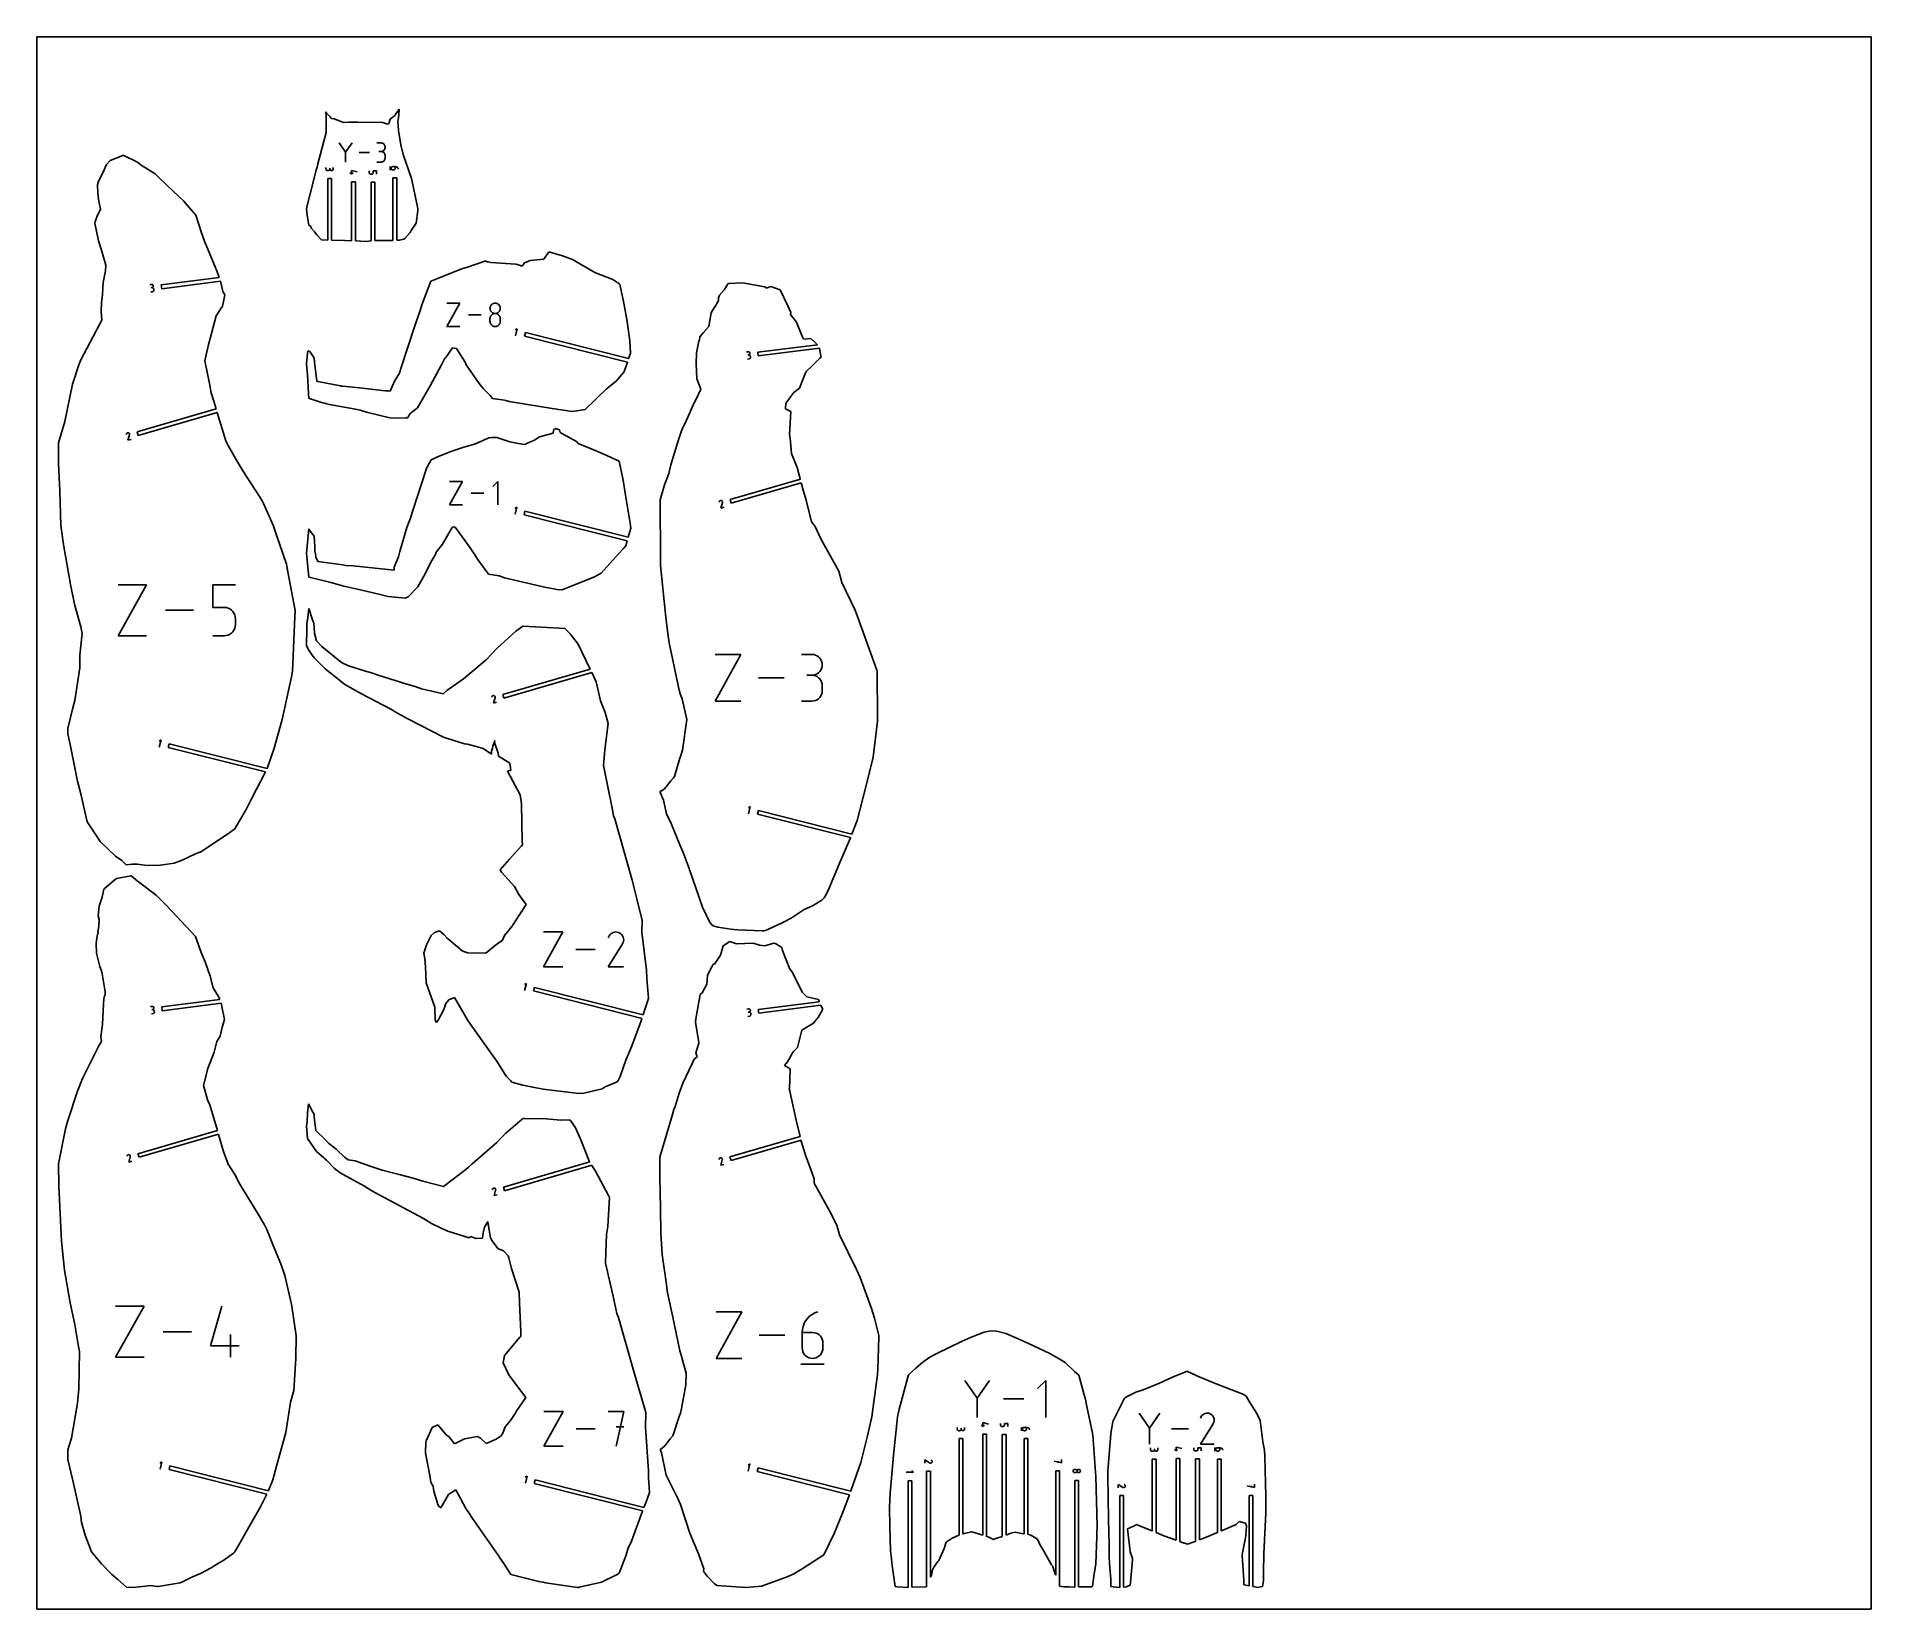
# Model space of a CAD drawing. Extents: x 0 to 560, y 0 to 480.
import ezdxf

# ---------------------------------------------------------------- set-up
doc = ezdxf.new("R2010")
doc.units = 0

msp = doc.modelspace()

# ---------------------------------------------------------------- linework, layer by layer
at = {"layer": 'annotation', "color": 1}
for p, q in [((94.310807, 444.758951), (92.371137, 447.563979)), ((96.250112, 447.563979), (94.310807, 444.758951)), ((94.310807, 444.984681), (94.310807, 441.748616)), ((101.611006, 444.656297), (98.431465, 444.656297)), ((105.082373, 447.55705), (103.791083, 447.55705)), ((105.082373, 444.97447), (104.435817, 444.97447)), ((104.435817, 444.97447), (105.082373, 444.97447)), ((105.314615, 447.536204), (105.082373, 447.55705)), ((105.082373, 444.97447), (105.314615, 444.995321)), ((105.314615, 444.953625), (105.082373, 444.97447)), ((105.082373, 444.97447), (105.082373, 444.97447)), ((105.533146, 447.476131), (105.314615, 447.536204)), ((105.314615, 444.995321), (105.533146, 445.05543)), ((105.533146, 444.893551), (105.314615, 444.953625)), ((105.734332, 447.380523), (105.533146, 447.476131)), ((105.533146, 445.05543), (105.734332, 445.151132)), ((105.734332, 444.797944), (105.533146, 444.893551)), ((105.914539, 447.253078), (105.734332, 447.380523)), ((105.734332, 445.151132), (105.914539, 445.278763)), ((105.914539, 444.670498), (105.734332, 444.797944)), ((106.070131, 447.097488), (105.914539, 447.253078)), ((105.914539, 445.278763), (106.070131, 445.434657)), ((106.070131, 444.514908), (105.914539, 444.670498)), ((106.197474, 446.917449), (106.070131, 447.097488)), ((106.070131, 445.434657), (106.197474, 445.615152)), ((106.197474, 444.334869), (106.070131, 444.514908)), ((106.292934, 446.716655), (106.197474, 446.917449)), ((106.197474, 445.615152), (106.292934, 445.816581)), ((106.292934, 444.134076), (106.197474, 444.334869)), ((106.197474, 442.38842), (106.292934, 442.589228)), ((106.352875, 446.498802), (106.292934, 446.716655)), ((106.292934, 445.816581), (106.352875, 446.035279)), ((106.352875, 443.916222), (106.292934, 444.134076)), ((106.292934, 442.589228), (106.352875, 442.807133)), ((106.373663, 446.267583), (106.352875, 446.498802)), ((106.352875, 446.035279), (106.373663, 446.267583)), ((106.373663, 443.685004), (106.352875, 443.916222)), ((106.352875, 442.807133), (106.373663, 443.038447)), ((106.373663, 446.267583), (106.373663, 446.267583)), ((106.373663, 443.038447), (106.373663, 443.685004)), ((106.373663, 443.685004), (106.373663, 443.685004)), ((88.284804, 440.104693), (88.284804, 439.607274)), ((88.284804, 439.607274), (88.284804, 439.607274)), ((88.284804, 439.607274), (88.292829, 439.517812)), ((88.292829, 439.517812), (88.315958, 439.433632)), ((88.315958, 439.433632), (88.352772, 439.356132)), ((88.352772, 439.356132), (88.401851, 439.286715)), ((88.401851, 439.286715), (88.461774, 439.226779)), ((88.461774, 439.226779), (88.531122, 439.177725)), ((88.531122, 439.177725), (88.608476, 439.140953)), ((88.608476, 439.140953), (88.692415, 439.117863)), ((88.692415, 439.117863), (88.78152, 439.109855)), ((88.78152, 439.109855), (89.030581, 439.109855)), ((89.030581, 439.109855), (89.119649, 439.117863)), ((89.030581, 439.109855), (89.030581, 439.109855)), ((89.119649, 439.117863), (89.203568, 439.140953)), ((89.203568, 439.140953), (89.280916, 439.177725)), ((89.280916, 439.177725), (89.350269, 439.226779)), ((89.350269, 439.226779), (89.410204, 439.286715)), ((89.410204, 439.286715), (89.459297, 439.356132)), ((89.459297, 439.356132), (89.496126, 439.433632)), ((89.496126, 439.433632), (89.519267, 439.517812)), ((89.519267, 439.517812), (89.527297, 439.607274)), ((89.527297, 439.607274), (89.527297, 439.856335)), ((89.527297, 439.856335), (89.527297, 439.607274)), ((89.527297, 439.607274), (89.527297, 439.607274)), ((89.527297, 439.607274), (89.535329, 439.517812)), ((89.535329, 439.517812), (89.558483, 439.433632)), ((89.558483, 439.433632), (89.595349, 439.356132)), ((89.595349, 439.356132), (89.644514, 439.286715)), ((89.644514, 439.286715), (89.704566, 439.226779)), ((89.704566, 439.226779), (89.774094, 439.177725)), ((89.774094, 439.177725), (89.851687, 439.140953)), ((89.851687, 439.140953), (89.935932, 439.117863)), ((89.935932, 439.117863), (90.025418, 439.109855)), ((90.025418, 439.109855), (90.114486, 439.117863)), ((90.025418, 439.109855), (90.025418, 439.109855)), ((90.114486, 439.117863), (90.198406, 439.140953)), ((90.198406, 439.140953), (90.275753, 439.177725)), ((90.275753, 439.177725), (90.345106, 439.226779)), ((90.345106, 439.226779), (90.405041, 439.286715)), ((90.405041, 439.286715), (90.454135, 439.356132)), ((90.454135, 439.356132), (90.490964, 439.433632)), ((90.490964, 439.433632), (90.514105, 439.517812)), ((90.514105, 439.517812), (90.522135, 439.607274)), ((90.522135, 439.607274), (90.522135, 440.104693)), ((95.569729, 438.333023), (96.564567, 438.333023)), ((96.06771, 437.960205), (96.06771, 439.203962)), ((96.06771, 439.203962), (97.809729, 438.707246)), ((101.50314, 439.052737), (101.50314, 438.555318)), ((101.50314, 438.555318), (101.50314, 438.555318)), ((101.50314, 438.555318), (101.511167, 438.466041)), ((101.511167, 438.466041), (101.534308, 438.381959)), ((101.534308, 438.381959), (101.571155, 438.304488)), ((101.571155, 438.304488), (101.620298, 438.235048)), ((101.620298, 438.235048), (101.680327, 438.175054)), ((101.680327, 438.175054), (101.749833, 438.125925)), ((101.749833, 438.125925), (101.827407, 438.089078)), ((101.827407, 438.089078), (101.911639, 438.06593)), ((101.911639, 438.06593), (102.00112, 438.057899)), ((102.00112, 438.057899), (102.248917, 438.057899)), ((102.248917, 438.057899), (102.338354, 438.065925)), ((102.248917, 438.057899), (102.248917, 438.057899)), ((102.338354, 438.065925), (102.42247, 438.089062)), ((102.42247, 438.089062), (102.499876, 438.125894)), ((102.499876, 438.125894), (102.569183, 438.175008)), ((102.569183, 438.175008), (102.629002, 438.23499)), ((102.629002, 438.23499), (102.677945, 438.304426)), ((102.677945, 438.304426), (102.714624, 438.381902)), ((102.714624, 438.381902), (102.737649, 438.466004)), ((102.737649, 438.466004), (102.745633, 438.555318)), ((102.745633, 438.555318), (102.745633, 439.052737)), ((102.745633, 439.052737), (103.74314, 439.052737)), ((103.74314, 439.052737), (103.74314, 438.057899)), ((103.791083, 441.748981), (105.082373, 441.748981)), ((105.082373, 441.748981), (105.314615, 441.769815)), ((105.082373, 441.748981), (105.082373, 441.748981)), ((105.314615, 441.769815), (105.533146, 441.829858)), ((105.533146, 441.829858), (105.734332, 441.925426)), ((105.734332, 441.925426), (105.914539, 442.052833)), ((105.914539, 442.052833), (106.070131, 442.208393)), ((106.070131, 442.208393), (106.197474, 442.38842)), ((107.906541, 440.396169), (107.906541, 439.276169)), ((108.194568, 439.925727), (108.186541, 439.83645)), ((108.186541, 439.83645), (108.186541, 439.83645)), ((108.186541, 439.83645), (108.194568, 439.746988)), ((108.217709, 440.00981), (108.194568, 439.925727)), ((108.194568, 439.746988), (108.217709, 439.662808)), ((108.254556, 440.08728), (108.217709, 440.00981)), ((108.217709, 439.662808), (108.254556, 439.585309)), ((108.303699, 440.156721), (108.254556, 440.08728)), ((108.254556, 439.585309), (108.303699, 439.515891)), ((108.363728, 440.216714), (108.303699, 440.156721)), ((108.303699, 439.515891), (108.363728, 439.455955)), ((108.433234, 440.265843), (108.363728, 440.216714)), ((108.363728, 439.455955), (108.433234, 439.406901)), ((108.510808, 440.30269), (108.433234, 440.265843)), ((108.433234, 439.406901), (108.510808, 439.370129)), ((108.59504, 440.325838), (108.510808, 440.30269)), ((108.510808, 439.370129), (108.59504, 439.347039)), ((108.684521, 440.333869), (108.59504, 440.325838)), ((108.59504, 439.347039), (108.684521, 439.339032)), ((109.429034, 440.333869), (108.684521, 440.333869)), ((108.684521, 440.333869), (108.684521, 440.333869)), ((108.684521, 439.339032), (108.932318, 439.339032)), ((108.932318, 439.339032), (109.021756, 439.347039)), ((108.932318, 439.339032), (108.932318, 439.339032)), ((109.021756, 439.347039), (109.105872, 439.370129)), ((109.105872, 439.370129), (109.183277, 439.406901)), ((109.183277, 439.406901), (109.252584, 439.455955)), ((109.252584, 439.455955), (109.312403, 439.515891)), ((109.312403, 439.515891), (109.361346, 439.585309)), ((109.361346, 439.585309), (109.398025, 439.662808)), ((109.398025, 439.662808), (109.42105, 439.746988)), ((109.42105, 439.746988), (109.429034, 439.83645)), ((109.58044, 440.322855), (109.429034, 440.333869)), ((109.429034, 439.83645), (109.429034, 440.333869)), ((109.725912, 440.290707), (109.58044, 440.322855)), ((109.863645, 440.238768), (109.725912, 440.290707)), ((109.991837, 440.16838), (109.863645, 440.238768)), ((110.108683, 440.080886), (109.991837, 440.16838)), ((110.21238, 439.977627), (110.108683, 440.080886)), ((110.301124, 439.859946), (110.21238, 439.977627)), ((110.373113, 439.729185), (110.301124, 439.859946)), ((110.426541, 439.586687), (110.373113, 439.729185)), ((110.426541, 439.586687), (110.426541, 439.586687)), ((35.037632, 404.390318), (34.544172, 404.327689)), ((35.162891, 403.403398), (34.915813, 403.372039)), ((34.915813, 403.372039), (35.162891, 403.403398)), ((35.127393, 404.393616), (35.037632, 404.390318)), ((35.213817, 404.381258), (35.127393, 404.393616)), ((35.162891, 403.403398), (35.25063, 403.42263)), ((35.252652, 403.406696), (35.162891, 403.403398)), ((35.162891, 403.403398), (35.162891, 403.403398)), ((35.295337, 404.354481), (35.213817, 404.381258)), ((35.25063, 403.42263), (35.331225, 403.456199)), ((35.339076, 403.394338), (35.252652, 403.406696)), ((35.370383, 404.314518), (35.295337, 404.354481)), ((35.331225, 403.456199), (35.403466, 403.502529)), ((35.420596, 403.36756), (35.339076, 403.394338)), ((35.437388, 404.262607), (35.370383, 404.314518)), ((35.403466, 403.502529), (35.466141, 403.560043)), ((35.495642, 403.327598), (35.420596, 403.36756)), ((35.494784, 404.199982), (35.437388, 404.262607)), ((35.466141, 403.560043), (35.518038, 403.627164)), ((35.541002, 404.12788), (35.494784, 404.199982)), ((35.562647, 403.275686), (35.495642, 403.327598)), ((35.518038, 403.627164), (35.557948, 403.702315)), ((35.574475, 404.047535), (35.541002, 404.12788)), ((35.557948, 403.702315), (35.584657, 403.78392)), ((35.620043, 403.213062), (35.562647, 403.275686)), ((35.593633, 403.960184), (35.574475, 404.047535)), ((35.584657, 403.78392), (35.596956, 403.870402)), ((35.596956, 403.870402), (35.593633, 403.960184)), ((35.593633, 403.960184), (35.593633, 403.960184)), ((35.666261, 403.140959), (35.620043, 403.213062)), ((34.825872, 402.108163), (35.319332, 402.170792)), ((35.319332, 402.170792), (35.407072, 402.190018)), ((35.319332, 402.170792), (35.319332, 402.170792)), ((35.407072, 402.190018), (35.48767, 402.223562)), ((35.48767, 402.223562), (35.559918, 402.269841)), ((35.559918, 402.269841), (35.622603, 402.327269)), ((35.622603, 402.327269), (35.674517, 402.394262)), ((35.699734, 403.060615), (35.666261, 403.140959)), ((35.674517, 402.394262), (35.714449, 402.469235)), ((35.718892, 402.973264), (35.699734, 403.060615)), ((35.714449, 402.469235), (35.741189, 402.550603)), ((35.750251, 402.726185), (35.718892, 402.973264)), ((35.718892, 402.973264), (35.718892, 402.973264)), ((35.741189, 402.550603), (35.753526, 402.636781)), ((35.753526, 402.636781), (35.750251, 402.726185)), ((125.174133, 391.564494), (129.127161, 398.683874)), ((129.127161, 398.683874), (125.174133, 398.683874)), ((138.458494, 397.646261), (138.38496, 397.37954)), ((138.575557, 397.892096), (138.458494, 397.646261)), ((138.731656, 398.11252), (138.575557, 397.892096)), ((138.922297, 398.30301), (138.731656, 398.11252)), ((139.142985, 398.459044), (138.922297, 398.30301)), ((139.389227, 398.576097), (139.142985, 398.459044)), ((139.656527, 398.649646), (139.389227, 398.576097)), ((139.940394, 398.675167), (139.656527, 398.649646)), ((140.22426, 398.649646), (139.940394, 398.675167)), ((139.940394, 398.675167), (139.940394, 398.675167)), ((140.49156, 398.576097), (140.22426, 398.649646)), ((140.737802, 398.459044), (140.49156, 398.576097)), ((140.95849, 398.30301), (140.737802, 398.459044)), ((141.149131, 398.11252), (140.95849, 398.30301)), ((141.30523, 397.892096), (141.149131, 398.11252)), ((141.422293, 397.646261), (141.30523, 397.892096)), ((141.495827, 397.37954), (141.422293, 397.646261)), ((135.690353, 395.124184), (131.797598, 395.124184)), ((138.38496, 397.37954), (138.35945, 397.096456)), ((138.35945, 397.096456), (138.35945, 397.096456)), ((138.35945, 397.096456), (138.384975, 396.812043)), ((138.38496, 394.214832), (138.35945, 393.930552)), ((138.35945, 393.930552), (138.35945, 393.142982)), ((138.35945, 393.142982), (138.35945, 393.142982)), ((138.35945, 393.142982), (138.384975, 392.858722)), ((138.458494, 394.482484), (138.38496, 394.214832)), ((138.384975, 396.812043), (138.458545, 396.544288)), ((138.384975, 392.858722), (138.458545, 392.591377)), ((138.575557, 394.729018), (138.458494, 394.482484)), ((138.458545, 396.544288), (138.575657, 396.297676)), ((138.458545, 392.591377), (138.575657, 392.345359)), ((138.731656, 394.949944), (138.575557, 394.729018)), ((138.575657, 396.297676), (138.731803, 396.076694)), ((138.575657, 392.345359), (138.731803, 392.125082)), ((138.922297, 395.140771), (138.731656, 394.949944)), ((138.731803, 396.076694), (138.922481, 395.88583)), ((138.731803, 392.125082), (138.922481, 391.934958)), ((139.142985, 395.297008), (138.922297, 395.140771)), ((138.922481, 395.88583), (139.143184, 395.72957)), ((139.389227, 395.414166), (139.142985, 395.297008)), ((139.143184, 395.72957), (139.389407, 395.6124)), ((139.656527, 395.487754), (139.389227, 395.414166)), ((139.389407, 395.6124), (139.656645, 395.538809)), ((139.940394, 395.513281), (139.656527, 395.487754)), ((139.656645, 395.538809), (139.940394, 395.513281)), ((139.940394, 395.513281), (140.224142, 395.538809)), ((140.22426, 395.487768), (139.940394, 395.513281)), ((139.940394, 395.513281), (139.940394, 395.513281)), ((139.940394, 395.513281), (139.940394, 395.513281)), ((140.224142, 395.538809), (140.49138, 395.6124)), ((140.49156, 395.414218), (140.22426, 395.487768)), ((140.49138, 395.6124), (140.737604, 395.72957)), ((140.737802, 395.297108), (140.49156, 395.414218)), ((140.737604, 395.72957), (140.958306, 395.88583)), ((140.95849, 395.140918), (140.737802, 395.297108)), ((140.958306, 395.88583), (141.148984, 396.076694)), ((140.958306, 391.934958), (141.148984, 392.125082)), ((141.149131, 394.950128), (140.95849, 395.140918)), ((141.148984, 396.076694), (141.305131, 396.297676)), ((141.148984, 392.125082), (141.305131, 392.345359)), ((141.30523, 394.729217), (141.149131, 394.950128)), ((141.305131, 396.297676), (141.422242, 396.544288)), ((141.305131, 392.345359), (141.422242, 392.591377)), ((141.422293, 394.482664), (141.30523, 394.729217)), ((141.422242, 396.544288), (141.495812, 396.812043)), ((141.422242, 392.591377), (141.495812, 392.858722)), ((141.495827, 394.214949), (141.422293, 394.482664)), ((141.495812, 396.812043), (141.521337, 397.096456)), ((141.495812, 392.858722), (141.521337, 393.142982)), ((141.521337, 397.096456), (141.495827, 397.37954)), ((141.521337, 393.930552), (141.495827, 394.214949)), ((141.521337, 397.096456), (141.521337, 397.096456)), ((141.521337, 393.142982), (141.521337, 393.930552)), ((141.521337, 393.930552), (141.521337, 393.930552)), ((129.127161, 391.564494), (125.174133, 391.564494)), ((138.922481, 391.934958), (139.143184, 391.779403)), ((139.143184, 391.779403), (139.389407, 391.662827)), ((139.389407, 391.662827), (139.656645, 391.589646)), ((139.656645, 391.589646), (139.940394, 391.564271)), ((139.940394, 391.564271), (140.224142, 391.589646)), ((139.940394, 391.564271), (139.940394, 391.564271)), ((140.224142, 391.589646), (140.49138, 391.662827)), ((140.49138, 391.662827), (140.737604, 391.779403)), ((140.737604, 391.779403), (140.958306, 391.934958)), ((146.700663, 390.880423), (146.095897, 390.519359)), ((146.152328, 388.708574), (146.700663, 390.880423)), ((217.156663, 383.855169), (216.663203, 383.792539)), ((216.944903, 381.573013), (217.438364, 381.635643)), ((217.281922, 382.868248), (217.034844, 382.836889)), ((217.034844, 382.836889), (217.281922, 382.868248)), ((217.246424, 383.858467), (217.156663, 383.855169)), ((217.332849, 383.846109), (217.246424, 383.858467)), ((217.281922, 382.868248), (217.369661, 382.88748)), ((217.371683, 382.871546), (217.281922, 382.868248)), ((217.281922, 382.868248), (217.281922, 382.868248)), ((217.414368, 383.819331), (217.332849, 383.846109)), ((217.369661, 382.88748), (217.450256, 382.92105)), ((217.458108, 382.859189), (217.371683, 382.871546)), ((217.489414, 383.779369), (217.414368, 383.819331)), ((217.438364, 381.635643), (217.526103, 381.654869)), ((217.438364, 381.635643), (217.438364, 381.635643)), ((217.450256, 382.92105), (217.522497, 382.96738)), ((217.539627, 382.832411), (217.458108, 382.859189)), ((217.55642, 383.727457), (217.489414, 383.779369)), ((217.522497, 382.96738), (217.585172, 383.024894)), ((217.526103, 381.654869), (217.606702, 381.688413)), ((217.614674, 382.792448), (217.539627, 382.832411)), ((217.613815, 383.664833), (217.55642, 383.727457)), ((217.585172, 383.024894), (217.637069, 383.092015)), ((217.606702, 381.688413), (217.678949, 381.734692)), ((217.660034, 383.59273), (217.613815, 383.664833)), ((217.681679, 382.740537), (217.614674, 382.792448)), ((217.637069, 383.092015), (217.676979, 383.167166)), ((217.693506, 383.512386), (217.660034, 383.59273)), ((217.676979, 383.167166), (217.703689, 383.248771)), ((217.678949, 381.734692), (217.741634, 381.79212)), ((217.739074, 382.677912), (217.681679, 382.740537)), ((217.712664, 383.425035), (217.693506, 383.512386)), ((217.703689, 383.248771), (217.715988, 383.335253)), ((217.715988, 383.335253), (217.712664, 383.425035)), ((217.712664, 383.425035), (217.712664, 383.425035)), ((217.785293, 382.60581), (217.739074, 382.677912)), ((217.741634, 381.79212), (217.793548, 381.859113)), ((217.818765, 382.525465), (217.785293, 382.60581)), ((217.793548, 381.859113), (217.83348, 381.934086)), ((217.837924, 382.438115), (217.818765, 382.525465)), ((217.83348, 381.934086), (217.86022, 382.015454)), ((217.869283, 382.191036), (217.837924, 382.438115)), ((217.837924, 382.438115), (217.837924, 382.438115)), ((217.86022, 382.015454), (217.872558, 382.101632)), ((217.872558, 382.101632), (217.869283, 382.191036)), ((27.376486, 358.749716), (27.348867, 358.611135)), ((27.405666, 358.834797), (27.376486, 358.749716)), ((27.448188, 358.911118), (27.405666, 358.834797)), ((27.502375, 358.977678), (27.448188, 358.911118)), ((27.566547, 359.033475), (27.502375, 358.977678)), ((27.639028, 359.077508), (27.566547, 359.033475)), ((27.718138, 359.108777), (27.639028, 359.077508)), ((27.802199, 359.126278), (27.718138, 359.108777)), ((27.889534, 359.129012), (27.802199, 359.126278)), ((27.869943, 356.819744), (28.338021, 358.497849)), ((27.978464, 359.115976), (27.889534, 359.129012)), ((28.063165, 359.086618), (27.978464, 359.115976)), ((27.978464, 359.115976), (27.978464, 359.115976)), ((28.139273, 359.043941), (28.063165, 359.086618)), ((28.205731, 358.989625), (28.139273, 359.043941)), ((28.261484, 358.92535), (28.205731, 358.989625)), ((28.305476, 358.852797), (28.261484, 358.92535)), ((28.336649, 358.773646), (28.305476, 358.852797)), ((28.353949, 358.689577), (28.336649, 358.773646)), ((28.338021, 358.497849), (28.338695, 358.499462)), ((28.338021, 358.497849), (28.338021, 358.497849)), ((28.338695, 358.499462), (28.339323, 358.501074)), ((28.339323, 358.501074), (28.339907, 358.502697)), ((28.339907, 358.502697), (28.340452, 358.504344)), ((28.340452, 358.504344), (28.340961, 358.50603)), ((28.340961, 358.50603), (28.341436, 358.507766)), ((28.341436, 358.507766), (28.341883, 358.509565)), ((28.341883, 358.509565), (28.342303, 358.511442)), ((28.342303, 358.511442), (28.342701, 358.513408)), ((28.342701, 358.513408), (28.356318, 358.602271)), ((28.342701, 358.513408), (28.342701, 358.513408)), ((28.356318, 358.602271), (28.353949, 358.689577)), ((28.82498, 357.098324), (27.869943, 356.819744)), ((125.993475, 337.140454), (129.949201, 344.264693)), ((129.949201, 344.264693), (125.993475, 344.264693)), ((140.771826, 344.264693), (139.188016, 342.680437)), ((140.771826, 337.140454), (140.771826, 344.264693)), ((129.949201, 337.140454), (125.993475, 337.140454)), ((136.516873, 340.702573), (132.621461, 340.702573)), ((146.571635, 336.399828), (145.966869, 336.038764)), ((146.0233, 334.227979), (146.571635, 336.399828)), ((208.359983, 338.055295), (208.332364, 337.916714)), ((208.389163, 338.140376), (208.359983, 338.055295)), ((208.431685, 338.216696), (208.389163, 338.140376)), ((208.485872, 338.283256), (208.431685, 338.216696)), ((208.550044, 338.339054), (208.485872, 338.283256)), ((208.622525, 338.383087), (208.550044, 338.339054)), ((208.701635, 338.414355), (208.622525, 338.383087)), ((208.785697, 338.431857), (208.701635, 338.414355)), ((208.873031, 338.43459), (208.785697, 338.431857)), ((208.85344, 336.125323), (209.321518, 337.803427)), ((209.808477, 336.403902), (208.85344, 336.125323)), ((208.961961, 338.421555), (208.873031, 338.43459)), ((209.046662, 338.392197), (208.961961, 338.421555)), ((208.961961, 338.421555), (208.961961, 338.421555)), ((209.12277, 338.349519), (209.046662, 338.392197)), ((209.189228, 338.295203), (209.12277, 338.349519)), ((209.244981, 338.230929), (209.189228, 338.295203)), ((209.288973, 338.158376), (209.244981, 338.230929)), ((209.320146, 338.079225), (209.288973, 338.158376)), ((209.337446, 337.995156), (209.320146, 338.079225)), ((209.321518, 337.803427), (209.322192, 337.80504)), ((209.321518, 337.803427), (209.321518, 337.803427)), ((209.322192, 337.80504), (209.32282, 337.806652)), ((209.32282, 337.806652), (209.323404, 337.808275)), ((209.323404, 337.808275), (209.323949, 337.809923)), ((209.323949, 337.809923), (209.324458, 337.811608)), ((209.324458, 337.811608), (209.324934, 337.813344)), ((209.324934, 337.813344), (209.32538, 337.815144)), ((209.32538, 337.815144), (209.3258, 337.81702)), ((209.3258, 337.81702), (209.326198, 337.818986)), ((209.326198, 337.818986), (209.339815, 337.90785)), ((209.326198, 337.818986), (209.326198, 337.818986)), ((209.339815, 337.90785), (209.337446, 337.995156)), ((24.85174, 297.13821), (33.515334, 312.741289)), ((33.515334, 312.741289), (24.85174, 312.741289)), ((53.749139, 305.792997), (53.749139, 312.741289)), ((53.749139, 312.741289), (60.678839, 312.741289)), ((47.899452, 304.939749), (39.367956, 304.939749)), ((57.213989, 305.792997), (53.749139, 305.792997)), ((57.83612, 305.737385), (57.213989, 305.792997)), ((58.421946, 305.576998), (57.83612, 305.737385)), ((58.961617, 305.321507), (58.421946, 305.576998)), ((59.445285, 304.980586), (58.961617, 305.321507)), ((59.863099, 304.563905), (59.445285, 304.980586)), ((60.205212, 304.081138), (59.863099, 304.563905)), ((60.461772, 303.541957), (60.205212, 304.081138)), ((60.622931, 302.956033), (60.461772, 303.541957)), ((60.678839, 302.333039), (60.622931, 302.956033)), ((33.515334, 297.13821), (24.85174, 297.13821)), ((53.749139, 297.13821), (57.213989, 297.13821)), ((57.213989, 297.13821), (57.835862, 297.194124)), ((57.213989, 297.13821), (57.213989, 297.13821)), ((57.835862, 297.194124), (58.421551, 297.35532)), ((58.421551, 297.35532), (58.961182, 297.611983)), ((58.961182, 297.611983), (59.444882, 297.954293)), ((59.444882, 297.954293), (59.862777, 298.372436)), ((59.862777, 298.372436), (60.204994, 298.856592)), ((60.204994, 298.856592), (60.461659, 299.396945)), ((60.461659, 299.396945), (60.622899, 299.983678)), ((60.622899, 299.983678), (60.678839, 300.606974)), ((60.678839, 300.606974), (60.678839, 302.333039)), ((60.678839, 302.333039), (60.678839, 302.333039)), ((207.072008, 277.201127), (214.982542, 291.44795)), ((214.982542, 291.44795), (207.072008, 291.44795)), ((236.621255, 291.431422), (233.457578, 291.431422)), ((237.19025, 291.38035), (236.621255, 291.431422)), ((237.725655, 291.233168), (237.19025, 291.38035)), ((238.218564, 290.99893), (237.725655, 291.233168)), ((238.660072, 290.686686), (238.218564, 290.99893)), ((238.218564, 285.53689), (238.660072, 285.849587)), ((239.041276, 290.305489), (238.660072, 290.686686)), ((238.660072, 285.849587), (239.041276, 286.231531)), ((239.353268, 289.864391), (239.041276, 290.305489)), ((239.041276, 286.231531), (239.353268, 286.673745)), ((239.587145, 289.372444), (239.353268, 289.864391)), ((239.353268, 286.673745), (239.587145, 287.167248)), ((239.734002, 288.8387), (239.587145, 289.372444)), ((239.587145, 287.167248), (239.734002, 287.703063)), ((239.784933, 288.272211), (239.734002, 288.8387)), ((239.734002, 287.703063), (239.784933, 288.272211)), ((239.784933, 288.272211), (239.784933, 288.272211)), ((228.11636, 284.324539), (220.32644, 284.324539)), ((236.621255, 285.104067), (235.037183, 285.104067)), ((235.037183, 285.104067), (236.621255, 285.104067)), ((236.621255, 285.104067), (237.19025, 285.155151)), ((237.19025, 285.052995), (236.621255, 285.104067)), ((236.621255, 285.104067), (236.621255, 285.104067)), ((237.19025, 285.155151), (237.725655, 285.302418)), ((237.725655, 284.905813), (237.19025, 285.052995)), ((237.725655, 285.302418), (238.218564, 285.53689)), ((238.218564, 284.671575), (237.725655, 284.905813)), ((238.660072, 284.359331), (238.218564, 284.671575)), ((239.041276, 283.978134), (238.660072, 284.359331)), ((239.353268, 283.537036), (239.041276, 283.978134)), ((239.587145, 283.045089), (239.353268, 283.537036)), ((239.734002, 282.511345), (239.587145, 283.045089)), ((239.784933, 281.944857), (239.734002, 282.511345)), ((239.734002, 279.79406), (239.784933, 280.360784)), ((239.784933, 280.360784), (239.784933, 281.944857)), ((239.784933, 281.944857), (239.784933, 281.944857)), ((138.942375, 278.547478), (138.914756, 278.408897)), ((138.971555, 278.632559), (138.942375, 278.547478)), ((139.014077, 278.70888), (138.971555, 278.632559)), ((139.068263, 278.775439), (139.014077, 278.70888)), ((139.132436, 278.831237), (139.068263, 278.775439)), ((139.204917, 278.87527), (139.132436, 278.831237)), ((139.284027, 278.906538), (139.204917, 278.87527)), ((139.368088, 278.92404), (139.284027, 278.906538)), ((139.455423, 278.926774), (139.368088, 278.92404)), ((139.435832, 276.617506), (139.90391, 278.29561)), ((140.390868, 276.896085), (139.435832, 276.617506)), ((139.544353, 278.913738), (139.455423, 278.926774)), ((139.629054, 278.88438), (139.544353, 278.913738)), ((139.544353, 278.913738), (139.544353, 278.913738)), ((139.705162, 278.841703), (139.629054, 278.88438)), ((139.77162, 278.787386), (139.705162, 278.841703)), ((139.827373, 278.723112), (139.77162, 278.787386)), ((139.871364, 278.650559), (139.827373, 278.723112)), ((139.902538, 278.571408), (139.871364, 278.650559)), ((139.919838, 278.487339), (139.902538, 278.571408)), ((139.90391, 278.29561), (139.904584, 278.297224)), ((139.90391, 278.29561), (139.90391, 278.29561)), ((139.904584, 278.297224), (139.905212, 278.298835)), ((139.905212, 278.298835), (139.905796, 278.300458)), ((139.905796, 278.300458), (139.906341, 278.302106)), ((139.906341, 278.302106), (139.90685, 278.303791)), ((139.90685, 278.303791), (139.907325, 278.305527)), ((139.907325, 278.305527), (139.907772, 278.307327)), ((139.907772, 278.307327), (139.908192, 278.309203)), ((139.908192, 278.309203), (139.90859, 278.31117)), ((139.90859, 278.31117), (139.922207, 278.400033)), ((139.90859, 278.31117), (139.90859, 278.31117)), ((139.922207, 278.400033), (139.919838, 278.487339)), ((214.982542, 277.201127), (207.072008, 277.201127)), ((233.457578, 277.201574), (236.621255, 277.201574)), ((236.621255, 277.201574), (237.19025, 277.252617)), ((236.621255, 277.201574), (236.621255, 277.201574)), ((237.19025, 277.252617), (237.725655, 277.399724)), ((237.725655, 277.399724), (238.218564, 277.633867)), ((238.218564, 277.633867), (238.660072, 277.946016)), ((238.660072, 277.946016), (239.041276, 278.327139)), ((239.041276, 278.327139), (239.353268, 278.768208)), ((239.353268, 278.768208), (239.587145, 279.260191)), ((239.587145, 279.260191), (239.734002, 279.79406)), ((37.958933, 265.363734), (37.354167, 265.00267)), ((37.410598, 263.191885), (37.958933, 265.363734)), ((217.832131, 244.99967), (217.227365, 244.638606)), ((217.283796, 242.827821), (217.832131, 244.99967)), ((154.689259, 196.07568), (160.608224, 206.735701)), ((160.608224, 206.735701), (154.689259, 206.735701)), ((174.432761, 196.075594), (178.807474, 203.11832)), ((174.750302, 205.55035), (174.439446, 204.954041)), ((174.996991, 205.900159), (174.750302, 205.55035)), ((175.292963, 206.192169), (174.996991, 205.900159)), ((175.629216, 206.42404), (175.292963, 206.192169)), ((175.996748, 206.593435), (175.629216, 206.42404)), ((176.386559, 206.698014), (175.996748, 206.593435)), ((176.789646, 206.735441), (176.386559, 206.698014)), ((177.197008, 206.703375), (176.789646, 206.735441)), ((177.599644, 206.59948), (177.197008, 206.703375)), ((177.988552, 206.421415), (177.599644, 206.59948)), ((178.336389, 206.174418), (177.988552, 206.421415)), ((177.988552, 206.421415), (177.988552, 206.421415)), ((178.627218, 205.878022), (178.336389, 206.174418)), ((178.858454, 205.541313), (178.627218, 205.878022)), ((178.807474, 203.11832), (178.812704, 203.124791)), ((178.807474, 203.11832), (178.807474, 203.11832)), ((178.812704, 203.124791), (178.817719, 203.131318)), ((178.817719, 203.131318), (178.822552, 203.137954)), ((178.822552, 203.137954), (178.827237, 203.144756)), ((178.827237, 203.144756), (178.831807, 203.151777)), ((178.831807, 203.151777), (178.836294, 203.159074)), ((178.836294, 203.159074), (178.840731, 203.166701)), ((178.840731, 203.166701), (178.845152, 203.174713)), ((178.845152, 203.174713), (178.84959, 203.183165)), ((178.84959, 203.183165), (179.030221, 203.570995)), ((178.84959, 203.183165), (178.84959, 203.183165)), ((179.02751, 205.173373), (178.858454, 205.541313)), ((179.131801, 204.783288), (179.02751, 205.173373)), ((179.030221, 203.570995), (179.135742, 203.973015)), ((179.16874, 204.38014), (179.131801, 204.783288)), ((179.135742, 203.973015), (179.16874, 204.38014)), ((160.608224, 196.07568), (154.689259, 196.07568)), ((170.435451, 201.40569), (164.606735, 201.40569)), ((179.167131, 196.075594), (174.432761, 196.075594)), ((149.489924, 191.026272), (148.885158, 190.665208)), ((148.941589, 188.854423), (149.489924, 191.026272)), ((35.216917, 184.023643), (34.723457, 183.961014)), ((35.005158, 181.741488), (35.498618, 181.804117)), ((35.342176, 183.036723), (35.095098, 183.005364)), ((35.095098, 183.005364), (35.342176, 183.036723)), ((35.306678, 184.026941), (35.216917, 184.023643)), ((35.393103, 184.014583), (35.306678, 184.026941)), ((35.342176, 183.036723), (35.429915, 183.055955)), ((35.431938, 183.040021), (35.342176, 183.036723)), ((35.342176, 183.036723), (35.342176, 183.036723)), ((35.474622, 183.987806), (35.393103, 184.014583)), ((35.429915, 183.055955), (35.51051, 183.089524)), ((35.518362, 183.027663), (35.431938, 183.040021)), ((35.549669, 183.947843), (35.474622, 183.987806)), ((35.498618, 181.804117), (35.586357, 181.823343)), ((35.498618, 181.804117), (35.498618, 181.804117)), ((35.51051, 183.089524), (35.582751, 183.135854)), ((35.599881, 183.000885), (35.518362, 183.027663)), ((35.616674, 183.895932), (35.549669, 183.947843)), ((35.582751, 183.135854), (35.645426, 183.193368)), ((35.586357, 181.823343), (35.666956, 181.856887)), ((35.674928, 182.960923), (35.599881, 183.000885)), ((35.674069, 183.833307), (35.616674, 183.895932)), ((35.645426, 183.193368), (35.697324, 183.260489)), ((35.666956, 181.856887), (35.739203, 181.903166)), ((35.720288, 183.761205), (35.674069, 183.833307)), ((35.741933, 182.909011), (35.674928, 182.960923)), ((35.697324, 183.260489), (35.737233, 183.33564)), ((35.75376, 183.68086), (35.720288, 183.761205)), ((35.737233, 183.33564), (35.763943, 183.417245)), ((35.739203, 181.903166), (35.801889, 181.960594)), ((35.799329, 182.846387), (35.741933, 182.909011)), ((35.772919, 183.593509), (35.75376, 183.68086)), ((35.763943, 183.417245), (35.776242, 183.503727)), ((35.776242, 183.503727), (35.772919, 183.593509)), ((35.772919, 183.593509), (35.772919, 183.593509)), ((35.845547, 182.774284), (35.799329, 182.846387)), ((35.801889, 181.960594), (35.853803, 182.027587)), ((35.879019, 182.69394), (35.845547, 182.774284)), ((35.853803, 182.027587), (35.893735, 182.10256)), ((35.898178, 182.606589), (35.879019, 182.69394)), ((35.893735, 182.10256), (35.920474, 182.183928)), ((35.929537, 182.35951), (35.898178, 182.606589)), ((35.898178, 182.606589), (35.898178, 182.606589)), ((35.920474, 182.183928), (35.932812, 182.270106)), ((35.932812, 182.270106), (35.929537, 182.35951)), ((217.285403, 183.262156), (216.791943, 183.199526)), ((217.073644, 180.98), (217.567104, 181.04263)), ((217.410663, 182.275235), (217.163584, 182.243876)), ((217.163584, 182.243876), (217.410663, 182.275235)), ((217.375165, 183.265454), (217.285403, 183.262156)), ((217.461589, 183.253096), (217.375165, 183.265454)), ((217.410663, 182.275235), (217.498401, 182.294467)), ((217.500424, 182.278533), (217.410663, 182.275235)), ((217.410663, 182.275235), (217.410663, 182.275235)), ((217.543108, 183.226318), (217.461589, 183.253096)), ((217.498401, 182.294467), (217.578997, 182.328037)), ((217.586848, 182.266176), (217.500424, 182.278533)), ((217.618155, 183.186356), (217.543108, 183.226318)), ((217.567104, 181.04263), (217.654843, 181.061856)), ((217.567104, 181.04263), (217.567104, 181.04263)), ((217.578997, 182.328037), (217.651237, 182.374367)), ((217.668367, 182.239398), (217.586848, 182.266176)), ((217.68516, 183.134444), (217.618155, 183.186356)), ((217.651237, 182.374367), (217.713912, 182.431881)), ((217.654843, 181.061856), (217.735442, 181.0954)), ((217.743414, 182.199435), (217.668367, 182.239398)), ((217.742556, 183.07182), (217.68516, 183.134444)), ((217.713912, 182.431881), (217.76581, 182.499002)), ((217.735442, 181.0954), (217.807689, 181.141679)), ((217.788774, 182.999717), (217.742556, 183.07182)), ((217.810419, 182.147524), (217.743414, 182.199435)), ((217.76581, 182.499002), (217.805719, 182.574153)), ((217.822246, 182.919373), (217.788774, 182.999717)), ((217.805719, 182.574153), (217.832429, 182.655758)), ((217.807689, 181.141679), (217.870375, 181.199107)), ((217.867815, 182.084899), (217.810419, 182.147524)), ((217.841405, 182.832022), (217.822246, 182.919373)), ((217.832429, 182.655758), (217.844728, 182.74224)), ((217.844728, 182.74224), (217.841405, 182.832022)), ((217.841405, 182.832022), (217.841405, 182.832022)), ((217.914033, 182.012797), (217.867815, 182.084899)), ((217.870375, 181.199107), (217.922289, 181.2661)), ((217.947505, 181.932452), (217.914033, 182.012797)), ((217.922289, 181.2661), (217.962221, 181.341073)), ((217.966664, 181.845102), (217.947505, 181.932452)), ((217.962221, 181.341073), (217.988961, 181.422441)), ((217.998023, 181.598023), (217.966664, 181.845102)), ((217.966664, 181.845102), (217.966664, 181.845102)), ((217.988961, 181.422441), (218.001298, 181.508619)), ((218.001298, 181.508619), (217.998023, 181.598023)), ((27.601665, 138.400804), (27.574046, 138.262222)), ((27.630845, 138.485884), (27.601665, 138.400804)), ((27.673367, 138.562205), (27.630845, 138.485884)), ((27.727554, 138.628765), (27.673367, 138.562205)), ((27.791726, 138.684562), (27.727554, 138.628765)), ((27.864207, 138.728596), (27.791726, 138.684562)), ((27.943317, 138.759864), (27.864207, 138.728596)), ((28.027379, 138.777365), (27.943317, 138.759864)), ((28.114713, 138.780099), (28.027379, 138.777365)), ((28.095122, 136.470831), (28.5632, 138.148936)), ((29.050159, 136.749411), (28.095122, 136.470831)), ((28.203643, 138.767063), (28.114713, 138.780099)), ((28.288344, 138.737705), (28.203643, 138.767063)), ((28.203643, 138.767063), (28.203643, 138.767063)), ((28.364452, 138.695028), (28.288344, 138.737705)), ((28.43091, 138.640712), (28.364452, 138.695028)), ((28.486663, 138.576437), (28.43091, 138.640712)), ((28.530655, 138.503884), (28.486663, 138.576437)), ((28.561828, 138.424733), (28.530655, 138.503884)), ((28.579128, 138.340664), (28.561828, 138.424733)), ((28.5632, 138.148936), (28.563874, 138.150549)), ((28.5632, 138.148936), (28.5632, 138.148936)), ((28.563874, 138.150549), (28.564502, 138.152161)), ((28.564502, 138.152161), (28.565086, 138.153784)), ((28.565086, 138.153784), (28.565631, 138.155432)), ((28.565631, 138.155432), (28.56614, 138.157117)), ((28.56614, 138.157117), (28.566615, 138.158853)), ((28.566615, 138.158853), (28.567062, 138.160653)), ((28.567062, 138.160653), (28.567482, 138.162529)), ((28.567482, 138.162529), (28.56788, 138.164495)), ((28.56788, 138.164495), (28.581497, 138.253358)), ((28.56788, 138.164495), (28.56788, 138.164495)), ((28.581497, 138.253358), (28.579128, 138.340664)), ((208.308472, 137.447166), (208.280853, 137.308585)), ((208.337652, 137.532246), (208.308472, 137.447166)), ((208.380174, 137.608567), (208.337652, 137.532246)), ((208.434361, 137.675127), (208.380174, 137.608567)), ((208.498534, 137.730924), (208.434361, 137.675127)), ((208.571014, 137.774958), (208.498534, 137.730924)), ((208.650124, 137.806226), (208.571014, 137.774958)), ((208.734186, 137.823728), (208.650124, 137.806226)), ((208.821521, 137.826461), (208.734186, 137.823728)), ((208.801929, 135.517194), (209.270007, 137.195298)), ((209.756966, 135.795773), (208.801929, 135.517194)), ((208.910451, 137.813425), (208.821521, 137.826461)), ((208.995152, 137.784067), (208.910451, 137.813425)), ((208.910451, 137.813425), (208.910451, 137.813425)), ((209.071259, 137.74139), (208.995152, 137.784067)), ((209.137718, 137.687074), (209.071259, 137.74139)), ((209.193471, 137.622799), (209.137718, 137.687074)), ((209.237462, 137.550246), (209.193471, 137.622799)), ((209.268636, 137.471095), (209.237462, 137.550246)), ((209.285935, 137.387027), (209.268636, 137.471095)), ((209.270007, 137.195298), (209.270681, 137.196911)), ((209.270007, 137.195298), (209.270007, 137.195298)), ((209.270681, 137.196911), (209.271309, 137.198523)), ((209.271309, 137.198523), (209.271894, 137.200146)), ((209.271894, 137.200146), (209.272439, 137.201794)), ((209.272439, 137.201794), (209.272947, 137.203479)), ((209.272947, 137.203479), (209.273423, 137.205215)), ((209.273423, 137.205215), (209.273869, 137.207015)), ((209.273869, 137.207015), (209.27429, 137.208891)), ((209.27429, 137.208891), (209.274688, 137.210857)), ((209.274688, 137.210857), (209.288304, 137.29972)), ((209.274688, 137.210857), (209.274688, 137.210857)), ((209.288304, 137.29972), (209.285935, 137.387027)), ((139.13378, 128.206507), (139.106161, 128.067926)), ((139.16296, 128.291588), (139.13378, 128.206507)), ((139.205482, 128.367909), (139.16296, 128.291588)), ((139.259669, 128.434468), (139.205482, 128.367909)), ((139.323842, 128.490266), (139.259669, 128.434468)), ((139.396322, 128.534299), (139.323842, 128.490266)), ((139.475432, 128.565567), (139.396322, 128.534299)), ((139.559494, 128.583069), (139.475432, 128.565567)), ((139.646829, 128.585802), (139.559494, 128.583069)), ((139.627237, 126.276535), (140.095315, 127.954639)), ((140.582274, 126.555114), (139.627237, 126.276535)), ((139.735759, 128.572767), (139.646829, 128.585802)), ((139.820459, 128.543409), (139.735759, 128.572767)), ((139.735759, 128.572767), (139.735759, 128.572767)), ((139.896567, 128.500731), (139.820459, 128.543409)), ((139.963026, 128.446415), (139.896567, 128.500731)), ((140.018779, 128.382141), (139.963026, 128.446415)), ((140.06277, 128.309588), (140.018779, 128.382141)), ((140.093944, 128.230437), (140.06277, 128.309588)), ((140.111243, 128.146368), (140.093944, 128.230437)), ((140.095315, 127.954639), (140.095989, 127.956253)), ((140.095315, 127.954639), (140.095315, 127.954639)), ((140.095989, 127.956253), (140.096617, 127.957864)), ((140.096617, 127.957864), (140.097202, 127.959487)), ((140.097202, 127.959487), (140.097747, 127.961135)), ((140.097747, 127.961135), (140.098255, 127.96282)), ((140.098255, 127.96282), (140.098731, 127.964556)), ((140.098731, 127.964556), (140.099177, 127.966356)), ((140.099177, 127.966356), (140.099598, 127.968232)), ((140.099598, 127.968232), (140.099995, 127.970198)), ((140.099995, 127.970198), (140.113612, 128.059062)), ((140.099995, 127.970198), (140.099995, 127.970198)), ((140.113612, 128.059062), (140.111243, 128.146368)), ((24.101174, 76.909811), (32.786373, 92.551801)), ((32.786373, 92.551801), (24.101174, 92.551801)), ((53.070638, 80.387226), (56.539224, 92.551801)), ((207.358958, 76.595963), (215.243312, 90.795637)), ((215.243312, 90.795637), (207.358958, 90.795637)), ((236.661471, 90.000606), (235.915476, 89.438043)), ((237.490381, 90.456949), (236.661471, 90.000606)), ((238.393695, 90.795637), (237.490381, 90.456949)), ((238.393695, 90.795637), (238.393695, 90.795637)), ((47.206363, 84.730806), (38.653591, 84.730806)), ((233.727026, 85.432088), (233.657206, 84.472303)), ((233.657206, 84.472303), (233.657206, 79.752733)), ((236.810413, 84.472303), (233.657206, 84.472303)), ((233.930816, 86.354253), (233.727026, 85.432088)), ((234.260064, 87.227365), (233.930816, 86.354253)), ((234.706263, 88.039989), (234.260064, 87.227365)), ((235.260903, 88.780693), (234.706263, 88.039989)), ((235.915476, 89.438043), (235.260903, 88.780693)), ((237.377525, 84.421693), (236.810413, 84.472303)), ((237.911158, 84.275732), (237.377525, 84.421693)), ((238.402435, 84.043221), (237.911158, 84.275732)), ((238.842483, 83.732964), (238.402435, 84.043221)), ((61.755836, 80.387226), (53.070638, 80.387226)), ((59.152435, 76.909811), (59.152435, 83.856793)), ((228.333664, 83.6958), (220.569525, 83.6958)), ((233.657206, 79.752733), (233.657206, 79.752733)), ((233.657206, 79.752733), (233.708115, 79.185499)), ((233.708115, 79.185499), (233.854852, 78.651539)), ((233.854852, 78.651539), (234.088431, 78.159787)), ((239.222424, 83.353761), (238.842483, 83.732964)), ((239.533384, 82.914416), (239.222424, 83.353761)), ((239.766487, 82.423731), (239.533384, 82.914416)), ((239.533384, 78.159787), (239.766487, 78.651539)), ((239.912858, 81.890507), (239.766487, 82.423731)), ((239.766487, 78.651539), (239.912858, 79.185499)), ((239.963621, 81.323548), (239.912858, 81.890507)), ((239.912858, 79.185499), (239.963621, 79.752733)), ((239.963621, 79.752733), (239.963621, 81.323548)), ((239.963621, 81.323548), (239.963621, 81.323548)), ((32.786373, 76.909811), (24.101174, 76.909811)), ((215.243312, 76.595963), (207.358958, 76.595963)), ((233.262276, 74.821004), (240.362113, 74.821004)), ((234.088431, 78.159787), (234.399868, 77.719178)), ((234.399868, 77.719178), (234.780176, 77.338645)), ((234.780176, 77.338645), (235.22037, 77.027123)), ((235.22037, 77.027123), (235.711464, 76.793546)), ((235.711464, 76.793546), (236.244474, 76.646848)), ((236.244474, 76.646848), (236.810413, 76.595963)), ((236.810413, 76.595963), (237.377525, 76.646848)), ((236.810413, 76.595963), (236.810413, 76.595963)), ((237.377525, 76.646848), (237.911158, 76.793546)), ((237.911158, 76.793546), (238.402435, 77.027123)), ((238.402435, 77.027123), (238.842483, 77.338645)), ((238.842483, 77.338645), (239.222424, 77.719178)), ((239.222424, 77.719178), (239.533384, 78.159787)), ((287.108732, 64.418664), (283.344188, 69.862707)), ((290.872567, 69.862707), (287.108732, 64.418664)), ((308.017553, 69.862353), (305.508565, 67.352658)), ((308.017553, 58.576508), (308.017553, 69.862353)), ((287.108732, 64.856763), (287.108732, 58.576155)), ((301.277081, 64.219431), (295.106174, 64.219431)), ((154.793677, 49.786906), (160.695669, 60.416358)), ((160.695669, 60.416358), (154.793677, 60.416358)), ((179.20622, 60.416358), (174.479427, 60.416358)), ((176.843157, 49.786906), (179.20622, 60.416358)), ((288.270412, 56.106148), (289.26525, 56.106148)), ((288.768393, 55.73333), (288.768393, 56.977088)), ((288.768393, 56.977088), (290.510412, 56.480371)), ((294.203822, 56.757268), (294.203822, 56.259849)), ((294.203822, 56.259849), (294.203822, 56.259849)), ((294.203822, 56.259849), (294.21185, 56.170572)), ((294.21185, 56.170572), (294.234991, 56.086489)), ((294.234991, 56.086489), (294.271838, 56.009019)), ((294.271838, 56.009019), (294.320981, 55.939579)), ((295.329685, 55.939521), (295.378628, 56.008957)), ((295.378628, 56.008957), (295.415307, 56.086433)), ((295.415307, 56.086433), (295.438332, 56.170535)), ((295.438332, 56.170535), (295.446316, 56.259849)), ((295.446316, 56.259849), (295.446316, 56.757268)), ((295.446316, 56.757268), (296.443822, 56.757268)), ((296.443822, 56.757268), (296.443822, 55.76243)), ((339.699865, 55.294288), (336.530099, 59.878202)), ((342.869034, 59.878202), (339.699865, 55.294288)), ((355.193042, 50.375085), (359.092826, 56.653235)), ((355.47611, 58.821238), (355.199002, 58.289666)), ((355.696019, 59.133071), (355.47611, 58.821238)), ((355.959859, 59.393379), (355.696019, 59.133071)), ((356.259607, 59.600078), (355.959859, 59.393379)), ((356.587239, 59.751082), (356.259607, 59.600078)), ((356.934731, 59.844309), (356.587239, 59.751082)), ((357.294058, 59.877672), (356.934731, 59.844309)), ((357.657196, 59.849088), (357.294058, 59.877672)), ((358.016121, 59.756471), (357.657196, 59.849088)), ((358.362808, 59.597738), (358.016121, 59.756471)), ((358.672883, 59.377555), (358.362808, 59.597738)), ((358.362808, 59.597738), (358.362808, 59.597738)), ((358.932139, 59.113337), (358.672883, 59.377555)), ((359.138271, 58.813182), (358.932139, 59.113337)), ((359.092826, 56.653235), (359.097488, 56.659004)), ((359.092826, 56.653235), (359.092826, 56.653235)), ((359.097488, 56.659004), (359.101958, 56.664822)), ((359.101958, 56.664822), (359.106267, 56.670738)), ((359.106267, 56.670738), (359.110444, 56.676801)), ((359.110444, 56.676801), (359.114517, 56.68306)), ((359.114517, 56.68306), (359.118517, 56.689565)), ((359.118517, 56.689565), (359.122473, 56.696364)), ((359.122473, 56.696364), (359.126414, 56.703506)), ((359.126414, 56.703506), (359.130369, 56.711041)), ((359.130369, 56.711041), (359.29139, 57.056766)), ((359.130369, 56.711041), (359.130369, 56.711041)), ((359.288974, 58.485187), (359.138271, 58.813182)), ((359.381943, 58.13745), (359.288974, 58.485187)), ((359.29139, 57.056766), (359.385456, 57.415142)), ((359.414872, 57.778069), (359.381943, 58.13745)), ((359.385456, 57.415142), (359.414872, 57.778069)), ((170.494716, 55.101632), (164.682713, 55.101632)), ((179.20622, 55.682899), (176.843157, 55.682899)), ((280.985487, 55.517293), (280.985487, 55.019874)), ((280.985487, 55.019874), (280.985487, 55.019874)), ((280.985487, 55.019874), (280.993512, 54.930412)), ((280.993512, 54.930412), (281.016641, 54.846232)), ((281.016641, 54.846232), (281.053455, 54.768733)), ((281.053455, 54.768733), (281.102534, 54.699315)), ((281.102534, 54.699315), (281.162457, 54.639379)), ((281.162457, 54.639379), (281.231805, 54.590325)), ((281.231805, 54.590325), (281.309159, 54.553553)), ((281.309159, 54.553553), (281.393098, 54.530463)), ((281.393098, 54.530463), (281.482203, 54.522456)), ((281.482203, 54.522456), (281.731264, 54.522456)), ((281.731264, 54.522456), (281.820331, 54.530463)), ((281.731264, 54.522456), (281.731264, 54.522456)), ((281.820331, 54.530463), (281.904251, 54.553553)), ((281.904251, 54.553553), (281.981599, 54.590325)), ((281.981599, 54.590325), (282.050952, 54.639379)), ((282.050952, 54.639379), (282.110887, 54.699315)), ((282.110887, 54.699315), (282.15998, 54.768733)), ((282.15998, 54.768733), (282.196809, 54.846232)), ((282.196809, 54.846232), (282.21995, 54.930412)), ((282.21995, 54.930412), (282.22798, 55.019874)), ((282.22798, 55.019874), (282.22798, 55.268935)), ((282.22798, 55.268935), (282.22798, 55.019874)), ((282.22798, 55.019874), (282.22798, 55.019874)), ((282.22798, 55.019874), (282.236012, 54.930412)), ((282.236012, 54.930412), (282.259166, 54.846232)), ((282.259166, 54.846232), (282.296032, 54.768733)), ((282.296032, 54.768733), (282.345197, 54.699315)), ((282.345197, 54.699315), (282.405249, 54.639379)), ((282.405249, 54.639379), (282.474777, 54.590325)), ((282.474777, 54.590325), (282.55237, 54.553553)), ((282.55237, 54.553553), (282.636615, 54.530463)), ((282.636615, 54.530463), (282.726101, 54.522456)), ((282.726101, 54.522456), (282.815169, 54.530463)), ((282.726101, 54.522456), (282.726101, 54.522456)), ((282.815169, 54.530463), (282.899089, 54.553553)), ((282.899089, 54.553553), (282.976436, 54.590325)), ((282.976436, 54.590325), (283.045789, 54.639379)), ((283.045789, 54.639379), (283.105724, 54.699315)), ((283.105724, 54.699315), (283.154818, 54.768733)), ((283.154818, 54.768733), (283.191647, 54.846232)), ((283.191647, 54.846232), (283.214788, 54.930412)), ((283.214788, 54.930412), (283.222818, 55.019874)), ((283.222818, 55.019874), (283.222818, 55.517293)), ((294.320981, 55.939579), (294.38101, 55.879585)), ((294.38101, 55.879585), (294.450516, 55.830456)), ((294.450516, 55.830456), (294.52809, 55.793609)), ((294.52809, 55.793609), (294.612322, 55.770461)), ((294.612322, 55.770461), (294.701803, 55.76243)), ((294.701803, 55.76243), (294.949599, 55.76243)), ((294.949599, 55.76243), (295.039037, 55.770456)), ((294.949599, 55.76243), (294.949599, 55.76243)), ((295.039037, 55.770456), (295.123153, 55.793592)), ((295.123153, 55.793592), (295.200559, 55.830425)), ((295.200559, 55.830425), (295.269866, 55.879539)), ((295.269866, 55.879539), (295.329685, 55.939521)), ((300.607224, 55.575346), (300.607224, 54.455346)), ((300.895251, 55.104904), (300.887224, 55.015627)), ((300.887224, 55.015627), (300.887224, 55.015627)), ((300.887224, 55.015627), (300.895251, 54.926165)), ((300.918392, 55.188986), (300.895251, 55.104904)), ((300.895251, 54.926165), (300.918392, 54.841984)), ((300.955239, 55.266456), (300.918392, 55.188986)), ((300.918392, 54.841984), (300.955239, 54.764485)), ((301.004382, 55.335897), (300.955239, 55.266456)), ((300.955239, 54.764485), (301.004382, 54.695067)), ((301.064411, 55.39589), (301.004382, 55.335897)), ((301.004382, 54.695067), (301.064411, 54.635132)), ((301.133917, 55.44502), (301.064411, 55.39589)), ((301.064411, 54.635132), (301.133917, 54.586078)), ((301.211491, 55.481867), (301.133917, 55.44502)), ((301.133917, 54.586078), (301.211491, 54.549306)), ((301.295723, 55.505014), (301.211491, 55.481867)), ((301.211491, 54.549306), (301.295723, 54.526216)), ((301.385204, 55.513045), (301.295723, 55.505014)), ((301.295723, 54.526216), (301.385204, 54.518208)), ((302.129717, 55.513045), (301.385204, 55.513045)), ((301.385204, 55.513045), (301.385204, 55.513045)), ((301.385204, 54.518208), (301.633001, 54.518208)), ((301.633001, 54.518208), (301.722438, 54.526216)), ((301.633001, 54.518208), (301.633001, 54.518208)), ((301.722438, 54.526216), (301.806555, 54.549306)), ((301.806555, 54.549306), (301.88396, 54.586078)), ((301.88396, 54.586078), (301.953267, 54.635132)), ((301.953267, 54.635132), (302.013086, 54.695067)), ((302.013086, 54.695067), (302.062029, 54.764485)), ((302.062029, 54.764485), (302.098708, 54.841984)), ((302.098708, 54.841984), (302.121733, 54.926165)), ((302.121733, 54.926165), (302.129717, 55.015627)), ((302.281123, 55.502031), (302.129717, 55.513045)), ((302.129717, 55.015627), (302.129717, 55.513045)), ((302.426595, 55.469883), (302.281123, 55.502031)), ((302.564328, 55.417944), (302.426595, 55.469883)), ((302.69252, 55.347556), (302.564328, 55.417944)), ((302.809366, 55.260062), (302.69252, 55.347556)), ((302.913063, 55.156803), (302.809366, 55.260062)), ((303.001807, 55.039122), (302.913063, 55.156803)), ((303.073795, 54.908362), (303.001807, 55.039122)), ((303.127224, 54.765864), (303.073795, 54.908362)), ((303.127224, 54.765864), (303.127224, 54.765864)), ((339.699865, 55.66317), (339.699865, 50.374864)), ((351.629691, 55.126533), (346.433754, 55.126533)), ((38.204124, 44.970346), (37.599358, 44.609282)), ((37.655789, 42.798497), (38.204124, 44.970346)), ((160.695669, 49.786906), (154.793677, 49.786906)), ((271.084687, 44.627451), (271.084687, 45.622289)), ((271.084687, 45.622289), (272.564581, 44.703026)), ((273.075626, 45.555563), (272.950323, 45.620884)), ((273.149132, 45.503726), (273.075626, 45.555563)), ((273.14448, 44.740903), (273.206762, 44.802016)), ((273.210492, 45.441533), (273.149132, 45.503726)), ((273.206762, 44.802016), (273.258664, 44.875107)), ((273.259215, 45.370876), (273.210492, 45.441533)), ((273.258664, 44.875107), (273.296081, 44.956828)), ((273.258664, 44.875107), (273.258664, 44.875107)), ((273.29481, 45.293646), (273.259215, 45.370876)), ((273.316786, 45.211735), (273.29481, 45.293646)), ((273.296081, 44.956828), (273.317912, 45.041435)), ((273.32465, 45.127034), (273.316786, 45.211735)), ((273.317912, 45.041435), (273.32465, 45.127034)), ((310.527015, 45.176297), (312.767015, 44.678316)), ((311.769509, 44.678316), (311.769509, 45.176297)), ((312.767015, 44.678316), (312.767015, 45.674418)), ((339.984416, 49.235865), (339.984416, 48.738446)), ((339.984416, 48.738446), (339.984416, 48.738446)), ((339.984416, 48.738446), (339.992441, 48.648984)), ((339.992441, 48.648984), (340.015571, 48.564804)), ((340.015571, 48.564804), (340.052385, 48.487305)), ((340.052385, 48.487305), (340.101463, 48.417887)), ((340.101463, 48.417887), (340.161386, 48.357951)), ((340.161386, 48.357951), (340.230735, 48.308897)), ((340.230735, 48.308897), (340.308088, 48.272125)), ((340.308088, 48.272125), (340.392027, 48.249035)), ((340.392027, 48.249035), (340.481132, 48.241028)), ((340.481132, 48.241028), (340.730193, 48.241028)), ((340.730193, 48.241028), (340.819261, 48.249035)), ((340.730193, 48.241028), (340.730193, 48.241028)), ((340.819261, 48.249035), (340.90318, 48.272125)), ((340.90318, 48.272125), (340.980528, 48.308897)), ((340.980528, 48.308897), (341.049881, 48.357951)), ((341.049881, 48.357951), (341.109816, 48.417887)), ((341.109816, 48.417887), (341.158909, 48.487305)), ((341.158909, 48.487305), (341.195738, 48.564804)), ((341.195738, 48.564804), (341.218879, 48.648984)), ((341.218879, 48.648984), (341.226909, 48.738446)), ((341.226909, 48.738446), (341.226909, 48.987507)), ((341.226909, 48.987507), (341.226909, 48.738446)), ((341.226909, 48.738446), (341.226909, 48.738446)), ((341.226909, 48.738446), (341.234941, 48.648984)), ((341.234941, 48.648984), (341.258096, 48.564804)), ((341.258096, 48.564804), (341.294961, 48.487305)), ((341.294961, 48.487305), (341.344126, 48.417887)), ((341.344126, 48.417887), (341.404178, 48.357951)), ((341.404178, 48.357951), (341.473707, 48.308897)), ((341.473707, 48.308897), (341.551299, 48.272125)), ((341.551299, 48.272125), (341.635544, 48.249035)), ((341.635544, 48.249035), (341.72503, 48.241028)), ((341.72503, 48.241028), (341.814098, 48.249035)), ((341.72503, 48.241028), (341.72503, 48.241028)), ((341.814098, 48.249035), (341.898018, 48.272125)), ((341.898018, 48.272125), (341.975366, 48.308897)), ((341.975366, 48.308897), (342.044719, 48.357951)), ((342.044719, 48.357951), (342.104654, 48.417887)), ((342.104654, 48.417887), (342.153747, 48.487305)), ((342.153747, 48.487305), (342.190576, 48.564804)), ((342.190576, 48.564804), (342.213717, 48.648984)), ((342.213717, 48.648984), (342.221747, 48.738446)), ((342.221747, 48.738446), (342.221747, 49.235865)), ((347.269341, 48.660633), (348.264179, 48.660633)), ((347.767322, 48.287815), (347.767322, 49.531572)), ((347.767322, 49.531572), (349.509341, 49.034856)), ((353.202752, 49.331647), (353.202752, 48.834228)), ((353.202752, 48.834228), (353.202752, 48.834228)), ((353.202752, 48.834228), (353.210779, 48.744951)), ((353.210779, 48.744951), (353.23392, 48.660869)), ((353.23392, 48.660869), (353.270767, 48.583398)), ((353.270767, 48.583398), (353.31991, 48.513958)), ((353.31991, 48.513958), (353.379939, 48.453964)), ((353.379939, 48.453964), (353.449445, 48.404835)), ((353.449445, 48.404835), (353.527019, 48.367988)), ((353.527019, 48.367988), (353.611251, 48.34484)), ((353.611251, 48.34484), (353.700732, 48.336809)), ((353.700732, 48.336809), (353.948529, 48.336809)), ((353.948529, 48.336809), (354.037967, 48.344835)), ((353.948529, 48.336809), (353.948529, 48.336809)), ((354.037967, 48.344835), (354.122083, 48.367972)), ((354.122083, 48.367972), (354.199488, 48.404804)), ((354.199488, 48.404804), (354.268795, 48.453918)), ((354.268795, 48.453918), (354.328614, 48.5139)), ((354.328614, 48.5139), (354.377558, 48.583336)), ((354.377558, 48.583336), (354.414236, 48.660812)), ((354.414236, 48.660812), (354.437262, 48.744914)), ((354.437262, 48.744914), (354.445245, 48.834228)), ((354.445245, 48.834228), (354.445245, 49.331647)), ((354.445245, 49.331647), (355.442752, 49.331647)), ((359.413437, 50.375085), (355.193042, 50.375085)), ((355.442752, 49.331647), (355.442752, 48.336809)), ((359.606153, 49.34723), (359.606153, 48.22723)), ((359.89418, 48.876788), (359.886153, 48.787511)), ((359.886153, 48.787511), (359.886153, 48.787511)), ((359.886153, 48.787511), (359.89418, 48.698049)), ((359.917322, 48.96087), (359.89418, 48.876788)), ((359.89418, 48.698049), (359.917322, 48.613868)), ((359.954168, 49.03834), (359.917322, 48.96087)), ((359.917322, 48.613868), (359.954168, 48.536369)), ((360.003311, 49.107781), (359.954168, 49.03834)), ((359.954168, 48.536369), (360.003311, 48.466951)), ((360.06334, 49.167774), (360.003311, 49.107781)), ((360.003311, 48.466951), (360.06334, 48.407016)), ((360.132846, 49.216904), (360.06334, 49.167774)), ((360.06334, 48.407016), (360.132846, 48.357962)), ((360.21042, 49.253751), (360.132846, 49.216904)), ((360.132846, 48.357962), (360.21042, 48.32119)), ((360.294652, 49.276899), (360.21042, 49.253751)), ((360.21042, 48.32119), (360.294652, 48.2981)), ((360.384134, 49.284929), (360.294652, 49.276899)), ((360.294652, 48.2981), (360.384134, 48.290092)), ((361.128646, 49.284929), (360.384134, 49.284929)), ((360.384134, 49.284929), (360.384134, 49.284929)), ((360.384134, 48.290092), (360.63193, 48.290092)), ((360.63193, 48.290092), (360.721368, 48.2981)), ((360.63193, 48.290092), (360.63193, 48.290092)), ((360.721368, 48.2981), (360.805484, 48.32119)), ((360.805484, 48.32119), (360.88289, 48.357962)), ((360.88289, 48.357962), (360.952196, 48.407016)), ((360.952196, 48.407016), (361.012015, 48.466951)), ((361.012015, 48.466951), (361.060959, 48.536369)), ((361.060959, 48.536369), (361.097637, 48.613868)), ((361.097637, 48.613868), (361.120663, 48.698049)), ((361.120663, 48.698049), (361.128646, 48.787511)), ((361.280053, 49.273915), (361.128646, 49.284929)), ((361.128646, 48.787511), (361.128646, 49.284929)), ((361.425524, 49.241768), (361.280053, 49.273915)), ((361.563258, 49.189829), (361.425524, 49.241768)), ((361.691449, 49.119441), (361.563258, 49.189829)), ((361.808295, 49.031946), (361.691449, 49.119441)), ((361.911992, 48.928687), (361.808295, 49.031946)), ((362.000737, 48.811006), (361.911992, 48.928687)), ((362.072725, 48.680246), (362.000737, 48.811006)), ((362.126153, 48.537748), (362.072725, 48.680246)), ((362.126153, 48.537748), (362.126153, 48.537748)), ((149.706758, 40.665585), (149.101992, 40.30452)), ((149.158423, 38.493735), (149.706758, 40.665585)), ((217.7294, 44.378842), (217.124634, 44.017778)), ((217.181065, 42.206993), (217.7294, 44.378842)), ((265.430505, 41.847664), (267.670505, 41.847664)), ((267.670505, 41.847664), (267.172384, 42.345645)), ((272.564581, 44.703026), (272.564581, 44.703026)), ((272.564581, 44.703026), (272.565941, 44.701927)), ((272.565941, 44.701927), (272.567312, 44.700873)), ((272.567312, 44.700873), (272.568707, 44.699858)), ((272.568707, 44.699858), (272.570136, 44.698873)), ((272.570136, 44.698873), (272.571612, 44.697913)), ((272.571612, 44.697913), (272.573145, 44.69697)), ((272.573145, 44.69697), (272.574748, 44.696038)), ((272.574748, 44.696038), (272.576431, 44.695109)), ((272.576431, 44.695109), (272.578207, 44.694176)), ((272.578207, 44.694176), (272.578207, 44.694176)), ((272.578207, 44.694176), (272.659702, 44.65622)), ((272.659702, 44.65622), (272.744179, 44.634047)), ((272.744179, 44.634047), (272.829729, 44.627113)), ((272.829729, 44.627113), (272.914442, 44.634875)), ((272.914442, 44.634875), (272.996411, 44.65679)), ((272.996411, 44.65679), (273.073727, 44.692314)), ((273.073727, 44.692314), (273.14448, 44.740903)), ((316.349664, 42.297219), (316.34168, 42.207942)), ((316.34168, 42.207942), (316.34168, 42.207942)), ((316.34168, 42.207942), (316.349664, 42.118665)), ((316.37269, 42.381301), (316.349664, 42.297219)), ((316.349664, 42.118665), (316.37269, 42.034583)), ((316.409368, 42.458772), (316.37269, 42.381301)), ((316.37269, 42.034583), (316.409368, 41.957113)), ((316.458311, 42.528212), (316.409368, 42.458772)), ((316.409368, 41.957113), (316.458311, 41.887672)), ((316.518131, 42.588206), (316.458311, 42.528212)), ((316.458311, 41.887672), (316.518131, 41.827678)), ((316.587437, 42.637335), (316.518131, 42.588206)), ((316.518131, 41.827678), (316.587437, 41.778549)), ((316.664843, 42.674182), (316.587437, 42.637335)), ((316.587437, 41.778549), (316.664843, 41.741702)), ((316.748959, 42.69733), (316.664843, 42.674182)), ((316.664843, 41.741702), (316.748959, 41.718554)), ((316.838397, 42.705361), (316.748959, 42.69733)), ((316.748959, 41.718554), (316.838397, 41.710523)), ((316.838397, 42.705361), (316.838397, 42.705361)), ((317.086193, 42.705361), (316.838397, 42.705361)), ((316.838397, 41.710523), (317.086193, 41.710523)), ((317.175637, 42.697335), (317.086193, 42.705361)), ((317.086193, 41.710523), (317.175674, 41.71855)), ((317.086193, 41.710523), (317.086193, 41.710523)), ((317.25985, 42.674198), (317.175637, 42.697335)), ((317.175674, 41.71855), (317.259907, 41.741686)), ((317.337418, 42.637366), (317.25985, 42.674198)), ((317.259907, 41.741686), (317.33748, 41.778518)), ((317.406929, 42.588252), (317.337418, 42.637366)), ((317.33748, 41.778518), (317.406987, 41.827632)), ((317.466969, 42.52827), (317.406929, 42.588252)), ((317.406987, 41.827632), (317.467016, 41.887614)), ((317.516127, 42.458834), (317.466969, 42.52827)), ((317.467016, 41.887614), (317.516158, 41.95705)), ((317.552989, 42.381358), (317.516127, 42.458834)), ((317.516158, 41.95705), (317.553005, 42.034526)), ((317.576142, 42.297256), (317.552989, 42.381358)), ((317.553005, 42.034526), (317.576147, 42.118628)), ((317.584174, 42.207942), (317.576142, 42.297256)), ((317.576147, 42.118628), (317.584174, 42.207942)), ((317.592206, 42.297219), (317.584174, 42.207942)), ((317.584174, 42.207942), (317.584174, 42.207942)), ((317.584174, 42.207942), (317.584174, 42.207942)), ((317.584174, 42.207942), (317.592206, 42.118665)), ((317.61536, 42.381301), (317.592206, 42.297219)), ((317.592206, 42.118665), (317.61536, 42.034583)), ((317.652226, 42.458772), (317.61536, 42.381301)), ((317.61536, 42.034583), (317.652226, 41.957113)), ((317.70139, 42.528212), (317.652226, 42.458772)), ((317.652226, 41.957113), (317.70139, 41.887672)), ((317.761443, 42.588206), (317.70139, 42.528212)), ((317.70139, 41.887672), (317.761443, 41.827678)), ((317.830971, 42.637335), (317.761443, 42.588206)), ((317.761443, 41.827678), (317.830971, 41.778549)), ((317.908564, 42.674182), (317.830971, 42.637335)), ((317.830971, 41.778549), (317.908564, 41.741702)), ((317.992809, 42.69733), (317.908564, 42.674182)), ((317.908564, 41.741702), (317.992809, 41.718554)), ((318.082295, 42.705361), (317.992809, 42.69733)), ((317.992809, 41.718554), (318.082295, 41.710523)), ((318.171363, 42.697335), (318.082295, 42.705361)), ((318.082295, 42.705361), (318.082295, 42.705361)), ((318.082295, 41.710523), (318.171363, 41.71855)), ((318.082295, 41.710523), (318.082295, 41.710523)), ((318.255282, 42.674198), (318.171363, 42.697335)), ((318.171363, 41.71855), (318.255282, 41.741686)), ((318.33263, 42.637366), (318.255282, 42.674198)), ((318.255282, 41.741686), (318.33263, 41.778518)), ((318.401983, 42.588252), (318.33263, 42.637366)), ((318.33263, 41.778518), (318.401983, 41.827632)), ((318.461918, 42.52827), (318.401983, 42.588252)), ((318.401983, 41.827632), (318.461918, 41.887614)), ((318.511012, 42.458834), (318.461918, 42.52827)), ((318.461918, 41.887614), (318.511012, 41.95705)), ((318.54784, 42.381358), (318.511012, 42.458834)), ((318.511012, 41.95705), (318.54784, 42.034526)), ((318.570981, 42.297256), (318.54784, 42.381358)), ((318.54784, 42.034526), (318.570981, 42.118628)), ((318.579011, 42.207942), (318.570981, 42.297256)), ((318.570981, 42.118628), (318.579011, 42.207942)), ((318.579011, 42.207942), (318.579011, 42.207942)), ((330.083616, 37.127032), (330.083616, 38.121869)), ((330.083616, 38.121869), (331.563511, 37.202607)), ((331.563511, 37.202607), (331.563511, 37.202607)), ((331.563511, 37.202607), (331.56487, 37.201508)), ((331.56487, 37.201508), (331.566242, 37.200454)), ((331.566242, 37.200454), (331.567636, 37.199438)), ((331.567636, 37.199438), (331.569066, 37.198454)), ((331.569066, 37.198454), (331.570541, 37.197493)), ((331.570541, 37.197493), (331.572074, 37.196551)), ((331.572074, 37.196551), (331.573677, 37.195618)), ((331.573677, 37.195618), (331.57536, 37.194689)), ((331.57536, 37.194689), (331.577137, 37.193757)), ((331.577137, 37.193757), (331.577137, 37.193757)), ((331.577137, 37.193757), (331.658632, 37.155801)), ((331.658632, 37.155801), (331.743108, 37.133627)), ((331.743108, 37.133627), (331.828658, 37.126693)), ((331.828658, 37.126693), (331.913372, 37.134455)), ((331.913372, 37.134455), (331.995341, 37.15637)), ((332.074555, 38.055144), (331.949252, 38.120464)), ((331.995341, 37.15637), (332.072656, 37.191894)), ((332.072656, 37.191894), (332.143409, 37.240484)), ((332.148061, 38.003307), (332.074555, 38.055144)), ((332.143409, 37.240484), (332.205691, 37.301596)), ((332.209421, 37.941114), (332.148061, 38.003307)), ((332.205691, 37.301596), (332.257593, 37.374687)), ((332.258145, 37.870457), (332.209421, 37.941114)), ((332.257593, 37.374687), (332.29501, 37.456409)), ((332.257593, 37.374687), (332.257593, 37.374687)), ((332.29374, 37.793227), (332.258145, 37.870457)), ((332.315715, 37.711316), (332.29374, 37.793227)), ((332.29501, 37.456409), (332.316842, 37.541015)), ((332.323579, 37.626615), (332.315715, 37.711316)), ((332.316842, 37.541015), (332.323579, 37.626615)), ((369.525945, 37.649903), (371.765945, 37.151922)), ((370.768438, 37.151922), (370.768438, 37.649903)), ((371.765945, 37.151922), (371.765945, 38.148024))]:
    msp.add_line(p, q, dxfattribs=at)
at = {"layer": 'boundary', "color": 5}
for p, q in [((88.551367, 456.567477), (88.141939, 457.10151)), ((88.141939, 457.10151), (88.372501, 456.287205)), ((88.396218, 456.001032), (88.338309, 450.729721)), ((88.372501, 456.287205), (88.396218, 456.001032)), ((89.586535, 455.528856), (88.551367, 456.567477)), ((89.896774, 455.117845), (89.586535, 455.528856)), ((90.010884, 455.002024), (89.896774, 455.117845)), ((90.775014, 454.87879), (90.010884, 455.002024)), ((93.679434, 453.84853), (90.775014, 454.87879)), ((95.142659, 453.907147), (93.679434, 453.84853)), ((98.052063, 453.867538), (95.142659, 453.907147)), ((105.60576, 453.78434), (98.052063, 453.867538)), ((107.09785, 453.337701), (105.60576, 453.78434)), ((107.908092, 454.835947), (107.478541, 453.506647)), ((109.181474, 455.847802), (107.908092, 454.835947)), ((110.631116, 457.904599), (109.181474, 455.847802)), ((110.197459, 454.20019), (110.403201, 455.221836)), ((110.4291, 451.374552), (110.197459, 454.20019)), ((110.403201, 455.221836), (110.690205, 457.616241)), ((110.690205, 457.616241), (110.631116, 457.904599)), ((88.338309, 450.729721), (85.847386, 441.148398)), ((107.478541, 453.506647), (107.09785, 453.337701)), ((111.106144, 447.031196), (110.4291, 451.374552)), ((25.735669, 443.505887), (22.4628, 442.22002)), ((26.238777, 443.746641), (25.735669, 443.505887)), ((26.630698, 443.75839), (26.238777, 443.746641)), ((30.754444, 441.704548), (26.630698, 443.75839)), ((111.842845, 444.045268), (111.106144, 447.031196)), ((114.41309, 436.712092), (111.842845, 444.045268)), ((20.151265, 438.433859), (18.896411, 435.866909)), ((21.28439, 441.041361), (20.151265, 438.433859)), ((22.4628, 442.22002), (21.28439, 441.041361)), ((31.916831, 440.782964), (30.754444, 441.704548)), ((36.182247, 438.13513), (31.916831, 440.782964)), ((37.465111, 436.822754), (36.182247, 438.13513)), ((41.635543, 432.838908), (37.465111, 436.822754)), ((85.314178, 439.401587), (84.479797, 436.003249)), ((85.520075, 439.878616), (85.314178, 439.401587)), ((85.591172, 440.158777), (85.520075, 439.878616)), ((85.847386, 441.148398), (85.591172, 440.158777)), ((108.733541, 417.833841), (108.733541, 436.909169)), ((108.733541, 436.909169), (109.879541, 436.909169)), ((109.879541, 436.909169), (109.879541, 417.868725)), ((18.896411, 435.866909), (18.56128, 434.736396)), ((18.56128, 434.736396), (18.625578, 432.342248)), ((18.625578, 432.342248), (18.858202, 430.452243)), ((44.899464, 429.784394), (41.635543, 432.838908)), ((84.479797, 436.003249), (82.523934, 428.507001)), ((88.831733, 417.881142), (88.831733, 436.679993)), ((88.831733, 436.679993), (89.977733, 436.679993)), ((89.977733, 436.679993), (89.977733, 417.864409)), ((96.116729, 417.718433), (96.116729, 435.654803)), ((96.116729, 435.654803), (97.262729, 435.654803)), ((97.262729, 435.654803), (97.262729, 417.669719)), ((102.05014, 417.686572), (102.05014, 435.628037)), ((102.05014, 435.628037), (103.19614, 435.628037)), ((103.19614, 435.628037), (103.19614, 417.757974)), ((116.214336, 428.046812), (114.41309, 436.712092)), ((18.769585, 425.850787), (18.506803, 425.274658)), ((19.439841, 427.395337), (18.769585, 425.850787)), ((18.858202, 430.452243), (19.017243, 429.784708)), ((19.017243, 429.784708), (19.439841, 427.395337)), ((45.340498, 429.264154), (44.899464, 429.784394)), ((48.602974, 425.487007), (45.340498, 429.264154)), ((82.523934, 428.507001), (82.368435, 427.321521)), ((82.368435, 427.321521), (82.548826, 425.532951)), ((115.815362, 423.106218), (116.348307, 426.946719)), ((116.378007, 427.219878), (116.214336, 428.046812)), ((116.348307, 426.946719), (116.378007, 427.219878)), ((17.864955, 423.513809), (17.787047, 423.077371)), ((17.787047, 423.077371), (18.870201, 417.641729)), ((18.506803, 425.274658), (17.864955, 423.513809)), ((50.292907, 420.170825), (48.602974, 425.487007)), ((51.251779, 417.623877), (50.292907, 420.170825)), ((82.548826, 425.532951), (83.033473, 422.508234)), ((83.033473, 422.508234), (83.691351, 422.034194)), ((83.691351, 422.034194), (83.832894, 421.428722)), ((83.832894, 421.428722), (84.786128, 420.462987)), ((84.786128, 420.462987), (85.526961, 419.524056)), ((112.375538, 418.451819), (113.956438, 420.273405)), ((113.956438, 420.273405), (114.318948, 420.846019)), ((114.318948, 420.846019), (115.815362, 423.106218)), ((18.870201, 417.641729), (19.143295, 416.801369)), ((19.143295, 416.801369), (19.938046, 414.114284)), ((54.667093, 409.266314), (51.251779, 417.623877)), ((85.526961, 419.524056), (86.92419, 418.044435)), ((86.92419, 418.044435), (88.827992, 417.881197)), ((88.827992, 417.881197), (88.831733, 417.881142)), ((89.977733, 417.864409), (90.047733, 417.863387)), ((90.047733, 417.863387), (94.097799, 417.804252)), ((94.097799, 417.804252), (96.046729, 417.721408)), ((96.046729, 417.721408), (96.116729, 417.718433)), ((97.262729, 417.669719), (97.332729, 417.666744)), ((97.332729, 417.666744), (100.627114, 417.526709)), ((100.627114, 417.526709), (101.98014, 417.678708)), ((101.98014, 417.678708), (102.05014, 417.686572)), ((103.19614, 417.757974), (108.733541, 417.833841)), ((109.879541, 417.868725), (110.135373, 417.893282)), ((110.135373, 417.893282), (110.226273, 417.890751)), ((110.226273, 417.890751), (110.754007, 417.916732)), ((110.754007, 417.916732), (112.046707, 418.218219)), ((112.046707, 418.218219), (112.375538, 418.451819)), ((19.938046, 414.114284), (21.129239, 410.255143)), ((21.129239, 410.255143), (20.971009, 408.554011)), ((54.827128, 408.862835), (54.667093, 409.266314)), ((54.875676, 408.790143), (54.827128, 408.862835)), ((129.75925, 409.132434), (121.308793, 405.763521)), ((131.474726, 409.676149), (129.75925, 409.132434)), ((137.079092, 411.634514), (131.474726, 409.676149)), ((137.342925, 411.247132), (137.079092, 411.634514)), ((137.792464, 411.332825), (137.342925, 411.247132)), ((138.598169, 411.120597), (137.792464, 411.332825)), ((146.228025, 410.597524), (138.598169, 411.120597)), ((147.361462, 410.271344), (146.228025, 410.597524)), ((148.217227, 409.958412), (147.361462, 410.271344)), ((148.908898, 411.014352), (148.217227, 409.958412)), ((150.628762, 411.648039), (148.908898, 411.014352)), ((154.809302, 412.142298), (150.628762, 411.648039)), ((156.365212, 414.351709), (154.809302, 412.142298)), ((160.454458, 413.102858), (156.365212, 414.351709)), ((163.573734, 412.039023), (160.454458, 413.102858)), ((170.323418, 408.009822), (163.573734, 412.039023)), ((20.263166, 405.009387), (20.094172, 401.356155)), ((20.971009, 408.554011), (20.263166, 405.009387)), ((38.010162, 404.218821), (55.682915, 406.461832)), ((38.154454, 403.081941), (38.010162, 404.218821)), ((56.066546, 405.355329), (38.154454, 403.081941)), ((55.682915, 406.461832), (54.875676, 408.790143)), ((56.184839, 405.014138), (56.066546, 405.355329)), ((56.807275, 402.213942), (56.184839, 405.014138)), ((120.326796, 405.355675), (117.547314, 398.164753)), ((120.430727, 405.408896), (120.326796, 405.355675)), ((121.308793, 405.763521), (120.430727, 405.408896)), ((175.814247, 405.936043), (170.323418, 408.009822)), ((178.006987, 404.445295), (175.814247, 405.936043)), ((179.231354, 398.652831), (178.006987, 404.445295)), ((210.957114, 404.547499), (209.95836, 402.860639)), ((211.247417, 404.66174), (210.957114, 404.547499)), ((215.453236, 404.893226), (211.247417, 404.66174)), ((222.263539, 403.661935), (215.453236, 404.893226)), ((222.816111, 403.293895), (222.263539, 403.661935)), ((223.017098, 403.315403), (222.816111, 403.293895)), ((224.043506, 403.720069), (223.017098, 403.315403)), ((226.969635, 402.711272), (224.043506, 403.720069)), ((19.792965, 398.790116), (19.673207, 396.21297)), ((20.094172, 401.356155), (19.792965, 398.790116)), ((54.737474, 394.794502), (56.746283, 397.791064)), ((56.746283, 397.791064), (56.828274, 398.145661)), ((57.429946, 401.225334), (56.807275, 402.213942)), ((56.828274, 398.145661), (57.429946, 401.225334)), ((117.547314, 398.164753), (117.050167, 396.40038)), ((180.146742, 393.685392), (179.231354, 398.652831)), ((207.699931, 398.682801), (206.262385, 396.451213)), ((208.091192, 399.531108), (207.699931, 398.682801)), ((208.149493, 400.28215), (208.091192, 399.531108)), ((208.447015, 401.065177), (208.149493, 400.28215)), ((209.95836, 402.860639), (208.447015, 401.065177)), ((229.327416, 397.834398), (226.969635, 402.711272)), ((230.162713, 395.841076), (229.327416, 397.834398)), ((19.905158, 393.44637), (18.441653, 390.80457)), ((19.673207, 396.21297), (19.905158, 393.44637)), ((52.930694, 387.903185), (54.737474, 394.794502)), ((115.493867, 392.031851), (111.06448, 378.435189)), ((117.050167, 396.40038), (115.493867, 392.031851)), ((181.055524, 387.165483), (180.146742, 393.685392)), ((205.856053, 395.746685), (205.145768, 391.53681)), ((206.262385, 396.451213), (205.856053, 395.746685)), ((230.138909, 395.174781), (230.162713, 395.841076)), ((231.955415, 392.873367), (230.138909, 395.174781)), ((233.394922, 389.311489), (231.955415, 392.873367)), ((16.323145, 386.778693), (13.392057, 381.134068)), ((18.002053, 390.025735), (16.323145, 386.778693)), ((18.441653, 390.80457), (18.002053, 390.025735)), ((52.492731, 386.083591), (52.930694, 387.903185)), ((148.882966, 388.583323), (149.163499, 389.694457)), ((180.315501, 380.647428), (148.882966, 388.583323)), ((149.163499, 389.694457), (180.692181, 381.734287)), ((181.238813, 383.372533), (181.055524, 387.165483)), ((202.147076, 387.048488), (201.396006, 383.503832)), ((202.274023, 387.334576), (202.147076, 387.048488)), ((202.454707, 388.35051), (202.274023, 387.334576)), ((203.489033, 389.736096), (202.454707, 388.35051)), ((205.145768, 391.53681), (203.489033, 389.736096)), ((233.811785, 388.109825), (233.394922, 389.311489)), ((234.156262, 387.694297), (233.811785, 388.109825)), ((236.316411, 387.881659), (234.156262, 387.694297)), ((237.679814, 386.521348), (236.316411, 387.881659)), ((238.228313, 386.051359), (237.679814, 386.521348)), ((13.392057, 381.134068), (13.137356, 380.59534)), ((51.302976, 381.038702), (52.492731, 386.083591)), ((52.77186, 374.120438), (51.302976, 381.038702)), ((82.807614, 384.114682), (82.368434, 380.327572)), ((83.418533, 383.9414), (82.807614, 384.114682)), ((84.435761, 382.35604), (83.418533, 383.9414)), ((84.712189, 382.01999), (84.435761, 382.35604)), ((84.831904, 380.636916), (84.712189, 382.01999)), ((123.565004, 379.862462), (124.071832, 380.871464)), ((124.071832, 380.871464), (124.388885, 381.469143)), ((124.388885, 381.469143), (124.51228, 381.692212)), ((124.51228, 381.692212), (124.602515, 381.845398)), ((124.602515, 381.845398), (124.867572, 382.050202)), ((124.867572, 382.050202), (126.944988, 385.006368)), ((126.944988, 385.006368), (128.187134, 384.871241)), ((128.187134, 384.871241), (130.797589, 380.705021)), ((180.692181, 381.734287), (180.71519, 381.800674)), ((180.71519, 381.800674), (180.786808, 382.00732)), ((180.786808, 382.00732), (181.238813, 383.372533)), ((201.396006, 383.503832), (201.271258, 380.165069)), ((220.129193, 383.683671), (238.300038, 385.989901)), ((220.273485, 382.546792), (220.129193, 383.683671)), ((238.93933, 384.915846), (220.273485, 382.546792)), ((236.728886, 379.580352), (239.017343, 381.837624)), ((238.300038, 385.989901), (238.228313, 386.051359)), ((238.952787, 384.846993), (238.93933, 384.915846)), ((239.395332, 382.582665), (238.952787, 384.846993)), ((239.017343, 381.837624), (239.3449, 382.091812)), ((239.3449, 382.091812), (239.48673, 382.263769)), ((239.48673, 382.263769), (239.395332, 382.582665)), ((12.981281, 380.155746), (10.904593, 373.907377)), ((13.137356, 380.59534), (12.981281, 380.155746)), ((82.368434, 380.327572), (82.477995, 378.841846)), ((82.477995, 378.841846), (82.671812, 376.952522)), ((82.671812, 376.952522), (82.970022, 371.135281)), ((85.511942, 374.83715), (84.831904, 380.636916)), ((110.651788, 377.069226), (109.351122, 375.054772)), ((110.735331, 377.370647), (110.651788, 377.069226)), ((110.857931, 377.70938), (110.735331, 377.370647)), ((110.917302, 377.95659), (110.857931, 377.70938)), ((111.06448, 378.435189), (110.917302, 377.95659)), ((120.064581, 373.414714), (123.565004, 379.862462)), ((130.797589, 380.705021), (131.082795, 379.88301)), ((131.082795, 379.88301), (135.069292, 374.137166)), ((176.912747, 374.861074), (179.253771, 377.58395)), ((179.253771, 377.58395), (180.292493, 380.581041)), ((180.292493, 380.581041), (180.315501, 380.647428)), ((201.271258, 380.165069), (201.354876, 377.90309)), ((201.354876, 377.90309), (201.550983, 375.545291)), ((201.550983, 375.545291), (202.695671, 372.45189)), ((232.887716, 372.750978), (234.31189, 376.420144)), ((234.31189, 376.420144), (234.808078, 377.648398)), ((234.808078, 377.648398), (234.860375, 377.733785)), ((234.860375, 377.733785), (234.920031, 377.829216)), ((234.920031, 377.829216), (236.728886, 379.580352)), ((10.904593, 373.907377), (8.576569, 362.57191)), ((53.299134, 371.282748), (52.77186, 374.120438)), ((53.96886, 369.088349), (53.299134, 371.282748)), ((82.970022, 371.135281), (83.062024, 369.607306)), ((83.062024, 369.607306), (83.288642, 369.519527)), ((85.795396, 374.734999), (85.511942, 374.83715)), ((92.762583, 373.426478), (85.795396, 374.734999)), ((92.889534, 373.354065), (92.762583, 373.426478)), ((93.455033, 373.33349), (92.889534, 373.354065)), ((98.525282, 372.818724), (93.455033, 373.33349)), ((106.406613, 371.95355), (98.525282, 372.818724)), ((107.393118, 371.87304), (106.406613, 371.95355)), ((107.909588, 371.808003), (107.393118, 371.87304)), ((109.351122, 375.054772), (107.909588, 371.808003)), ((116.279375, 366.758014), (118.625391, 370.814828)), ((118.625391, 370.814828), (120.064581, 373.414714)), ((135.069292, 374.137166), (136.264474, 372.643212)), ((136.264474, 372.643212), (138.437491, 370.446365)), ((138.437491, 370.446365), (139.098454, 369.599027)), ((167.43895, 366.199955), (173.941301, 372.50564)), ((173.941301, 372.50564), (176.912747, 374.861074)), ((202.695671, 372.45189), (201.151339, 369.119789)), ((228.692408, 368.102719), (231.081057, 371.350171)), ((231.081057, 371.350171), (232.887716, 372.750978)), ((30.683542, 359.404031), (54.764237, 366.428243)), ((55.092539, 365.330248), (31.004451, 358.303879)), ((54.764237, 366.428243), (53.96886, 369.088349)), ((55.112592, 365.26318), (55.092539, 365.330248)), ((57.597268, 356.953279), (55.112592, 365.26318)), ((83.288642, 369.519527), (86.614023, 368.46308)), ((86.614023, 368.46308), (88.043587, 368.025992)), ((88.043587, 368.025992), (88.524717, 367.99682)), ((88.524717, 367.99682), (88.490462, 367.907085)), ((88.490462, 367.907085), (89.338073, 367.748211)), ((89.338073, 367.748211), (97.289062, 366.2998)), ((97.289062, 366.2998), (98.779289, 365.961733)), ((98.779289, 365.961733), (100.645383, 365.39872)), ((100.645383, 365.39872), (104.399867, 364.473582)), ((104.399867, 364.473582), (107.83917, 363.635228)), ((113.312254, 363.79613), (114.012239, 364.94885)), ((114.012239, 364.94885), (116.279375, 366.758014)), ((139.098454, 369.599027), (142.746003, 369.035175)), ((142.746003, 369.035175), (143.216946, 368.910334)), ((143.216946, 368.910334), (144.240874, 368.668063)), ((144.240874, 368.668063), (157.305812, 366.467609)), ((157.305812, 366.467609), (163.524593, 365.636645)), ((163.524593, 365.636645), (167.43895, 366.199955)), ((200.685165, 368.224214), (198.302072, 362.975979)), ((201.151339, 369.119789), (200.685165, 368.224214)), ((228.604124, 366.365869), (228.692408, 368.102719)), ((230.216758, 365.553401), (228.604124, 366.365869)), ((229.815246, 358.567728), (230.216758, 365.553401)), ((8.576569, 362.57191), (6.688958, 356.079079)), ((31.004451, 358.303879), (30.683542, 359.404031)), ((107.83917, 363.635228), (112.655623, 363.536626)), ((112.655623, 363.536626), (113.312254, 363.79613)), ((157.631411, 359.03332), (153.52139, 357.912819)), ((157.791831, 359.944773), (157.631411, 359.03332)), ((158.367083, 360.361626), (157.791831, 359.944773)), ((159.591884, 359.974667), (158.367083, 360.361626)), ((159.789335, 359.154801), (159.591884, 359.974667)), ((164.742092, 356.411353), (159.789335, 359.154801)), ((196.939303, 360.0089), (195.782428, 356.602378)), ((198.302072, 362.975979), (196.939303, 360.0089)), ((230.019703, 357.473863), (229.815246, 358.567728)), ((6.688958, 356.079079), (6.6675, 349.716601)), ((58.071843, 355.912148), (57.597268, 356.953279)), ((60.709691, 351.284669), (58.071843, 355.912148)), ((126.211521, 353.326837), (122.874178, 351.935597)), ((126.533245, 353.406301), (126.211521, 353.326837)), ((127.607005, 353.779673), (126.533245, 353.406301)), ((130.074041, 354.592526), (127.607005, 353.779673)), ((133.92629, 355.777065), (130.074041, 354.592526)), ((138.00992, 357.557128), (133.92629, 355.777065)), ((138.786403, 357.660592), (138.00992, 357.557128)), ((140.494283, 357.63719), (138.786403, 357.660592)), ((144.446734, 356.342791), (140.494283, 357.63719)), ((146.936788, 355.791864), (144.446734, 356.342791)), ((149.025764, 355.550016), (146.936788, 355.791864)), ((150.236256, 356.145102), (149.025764, 355.550016)), ((151.739398, 356.752318), (150.236256, 356.145102)), ((153.52139, 357.912819), (151.739398, 356.752318)), ((165.237659, 355.829335), (164.742092, 356.411353)), ((171.017557, 353.443155), (165.237659, 355.829335)), ((173.110827, 352.565756), (171.017557, 353.443155)), ((195.782428, 356.602378), (193.541594, 349.329257)), ((230.414461, 352.775223), (230.019703, 357.473863)), ((6.6675, 349.716601), (7.052006, 341.369305)), ((63.151663, 347.145797), (60.709691, 351.284669)), ((118.858466, 347.900236), (114.88131, 335.666875)), ((118.897866, 348.017803), (118.858466, 347.900236)), ((118.926123, 348.076037), (118.897866, 348.017803)), ((119.184167, 348.614122), (118.926123, 348.076037)), ((120.359489, 350.887042), (119.184167, 348.614122)), ((122.874178, 351.935597), (120.359489, 350.887042)), ((177.777588, 350.470211), (173.110827, 352.565756)), ((179.022148, 344.673265), (177.777588, 350.470211)), ((193.541594, 349.329257), (192.908309, 346.685162)), ((232.172343, 348.525794), (230.414461, 352.775223)), ((233.077316, 345.027792), (232.172343, 348.525794)), ((68.002084, 339.607949), (63.151663, 347.145797)), ((179.587287, 340.679543), (179.022148, 344.673265)), ((191.607972, 343.251897), (190.313592, 338.670505)), ((192.908309, 346.685162), (191.607972, 343.251897)), ((211.667039, 338.709609), (233.094857, 344.959991)), ((233.382025, 343.849997), (211.987948, 337.609457)), ((233.094857, 344.959991), (233.077316, 345.027792)), ((233.399566, 343.782197), (233.382025, 343.849997)), ((234.04077, 341.303742), (233.399566, 343.782197)), ((7.052006, 341.369305), (7.384918, 330.757945)), ((68.814185, 338.283677), (68.002084, 339.607949)), ((69.227022, 337.478105), (68.814185, 338.283677)), ((72.164056, 330.860417), (69.227022, 337.478105)), ((181.192731, 331.495584), (179.587287, 340.679543)), ((190.313592, 338.670505), (190.285549, 335.627605)), ((211.987948, 337.609457), (211.667039, 338.709609)), ((234.833986, 338.58443), (234.04077, 341.303742)), ((236.517514, 331.903748), (234.833986, 338.58443)), ((7.384918, 330.757945), (8.233675, 325.000752)), ((73.030073, 328.49675), (72.164056, 330.860417)), ((114.199425, 333.360711), (113.031412, 330.155166)), ((114.602703, 334.760479), (114.199425, 333.360711)), ((114.88131, 335.666875), (114.602703, 334.760479)), ((126.546603, 329.687216), (127.000849, 330.404756)), ((127.000849, 330.404756), (127.765798, 330.261334)), ((148.753938, 334.102728), (149.03447, 335.213862)), ((180.239472, 326.153452), (148.753938, 334.102728)), ((149.03447, 335.213862), (180.547236, 327.25771)), ((181.306312, 329.981278), (181.192731, 331.495584)), ((190.285549, 335.627605), (190.370838, 323.588366)), ((237.594065, 330.52159), (236.517514, 331.903748)), ((239.334348, 326.75321), (237.594065, 330.52159)), ((8.233675, 325.000752), (10.273093, 312.752002)), ((76.20995, 319.034602), (73.030073, 328.49675)), ((82.947286, 328.768996), (82.368435, 322.391202)), ((83.019336, 329.762973), (82.947286, 328.768996)), ((83.208717, 329.435515), (83.019336, 329.762973)), ((84.664783, 327.564031), (83.208717, 329.435515)), ((84.854196, 324.348243), (84.664783, 327.564031)), ((113.031412, 330.155166), (110.797546, 322.891538)), ((121.96153, 322.654033), (123.889901, 325.145181)), ((123.889901, 325.145181), (126.546603, 329.687216)), ((127.765798, 330.261334), (132.289086, 324.030061)), ((179.808458, 324.606972), (180.220673, 326.086002)), ((180.220673, 326.086002), (180.239472, 326.153452)), ((180.547236, 327.25771), (181.306312, 329.981278)), ((244.810684, 316.867636), (239.334348, 326.75321)), ((82.368435, 322.391202), (83.106314, 315.035212)), ((84.868379, 323.027908), (84.854196, 324.348243)), ((85.0764, 322.120682), (84.868379, 323.027908)), ((85.252979, 321.156787), (85.0764, 322.120682)), ((85.780318, 319.854748), (85.252979, 321.156787)), ((93.479727, 318.848523), (85.780318, 319.854748)), ((110.399042, 321.190094), (109.160338, 318.132878)), ((110.797546, 322.891538), (110.399042, 321.190094)), ((118.56612, 316.070576), (120.237436, 319.435343)), ((120.237436, 319.435343), (121.061435, 320.829732)), ((121.061435, 320.829732), (121.736271, 321.971394)), ((121.736271, 321.971394), (121.96153, 322.654033)), ((132.289086, 324.030061), (133.300971, 322.417512)), ((133.300971, 322.417512), (134.884107, 320.101874)), ((134.884107, 320.101874), (137.907381, 315.990321)), ((172.311378, 316.213037), (177.629981, 322.187646)), ((177.629981, 322.187646), (179.09164, 323.791254)), ((179.09164, 323.791254), (179.808458, 324.606972)), ((190.370838, 323.588366), (190.451992, 318.5528)), ((76.64166, 316.668351), (76.20995, 319.034602)), ((78.866994, 304.877337), (76.64166, 316.668351)), ((83.106314, 315.035212), (83.110895, 314.999385)), ((83.110895, 314.999385), (83.119151, 314.991085)), ((83.119151, 314.991085), (83.146729, 314.985204)), ((83.146729, 314.985204), (89.758408, 313.407216)), ((94.398869, 318.631331), (93.479727, 318.848523)), ((96.57396, 318.472904), (94.398869, 318.631331)), ((105.233536, 317.543532), (96.57396, 318.472904)), ((108.190289, 317.297337), (105.233536, 317.543532)), ((109.088638, 317.164834), (108.190289, 317.297337)), ((109.160338, 318.132878), (109.088638, 317.164834)), ((116.385147, 312.043137), (118.56612, 316.070576)), ((137.907381, 315.990321), (141.198366, 315.449928)), ((141.198366, 315.449928), (142.816341, 314.785222)), ((142.816341, 314.785222), (155.556727, 311.911674)), ((160.430131, 311.149003), (170.295672, 315.114278)), ((170.295672, 315.114278), (172.311378, 316.213037)), ((190.451992, 318.5528), (191.945374, 303.737954)), ((245.7398, 313.361754), (244.810684, 316.867636)), ((10.273093, 312.752002), (11.563028, 306.832179)), ((89.758408, 313.407216), (93.747889, 312.289349)), ((93.747889, 312.289349), (99.287067, 311.107335)), ((99.287067, 311.107335), (104.796627, 309.787875)), ((104.796627, 309.787875), (107.323261, 309.176113)), ((107.323261, 309.176113), (112.491052, 308.675049)), ((112.491052, 308.675049), (113.345542, 308.993427)), ((113.345542, 308.993427), (116.385147, 312.043137)), ((155.556727, 311.911674), (158.310641, 311.380896)), ((158.310641, 311.380896), (158.759211, 311.250091)), ((158.759211, 311.250091), (160.430131, 311.149003)), ((249.79975, 304.979616), (245.7398, 313.361754)), ((11.563028, 306.832179), (13.501843, 299.895193)), ((78.037852, 286.382499), (78.845132, 302.928912)), ((78.845132, 302.928912), (78.866994, 304.877337)), ((82.725737, 302.749568), (82.486089, 300.807028)), ((83.036675, 305.500049), (82.725737, 302.749568)), ((84.224846, 301.983188), (83.036675, 305.500049)), ((191.945374, 303.737954), (192.499742, 298.505741)), ((250.959086, 301.921706), (249.79975, 304.979616)), ((13.888078, 297.814367), (13.196755, 291.180178)), ((13.501843, 299.895193), (13.888078, 297.814367)), ((82.50022, 299.347573), (82.368435, 294.133831)), ((82.486089, 300.807028), (82.50022, 299.347573)), ((84.562833, 300.988442), (84.224846, 301.983188)), ((84.818202, 297.90768), (84.562833, 300.988442)), ((85.442408, 295.577508), (84.818202, 297.90768)), ((146.256609, 298.566145), (140.531505, 293.349767)), ((148.399126, 300.037953), (146.256609, 298.566145)), ((152.188498, 299.884162), (148.399126, 300.037953)), ((159.569335, 299.477944), (152.188498, 299.884162)), ((161.237118, 299.41507), (159.569335, 299.477944)), ((162.824678, 297.751353), (161.237118, 299.41507)), ((165.230583, 294.562376), (162.824678, 297.751353)), ((192.499742, 298.505741), (193.063856, 294.944601)), ((256.467032, 286.68884), (250.959086, 301.921706)), ((82.368435, 294.133831), (83.012678, 292.826483)), ((83.012678, 292.826483), (84.693749, 290.407477)), ((87.028627, 293.908404), (85.442408, 295.577508)), ((92.023258, 289.837094), (87.028627, 293.908404)), ((138.967079, 291.653263), (137.195344, 289.754594)), ((140.531505, 293.349767), (138.967079, 291.653263)), ((168.965825, 286.994824), (165.230583, 294.562376)), ((193.063856, 294.944601), (196.133578, 280.58896)), ((13.153141, 287.388114), (11.882527, 278.689107)), ((13.196755, 291.180178), (13.153141, 287.388114)), ((77.769437, 284.635053), (78.037852, 286.382499)), ((84.693749, 290.407477), (87.101447, 287.985943)), ((87.101447, 287.985943), (88.088746, 287.100667)), ((88.088746, 287.100667), (90.88708, 284.77332)), ((93.245122, 288.85068), (92.023258, 289.837094)), ((95.142634, 287.998946), (93.245122, 288.85068)), ((100.105911, 286.43639), (95.142634, 287.998946)), ((102.454159, 285.736599), (100.105911, 286.43639)), ((104.276613, 285.152659), (102.454159, 285.736599)), ((137.195344, 289.754594), (131.604251, 285.160482)), ((142.249431, 279.201792), (168.965825, 286.994824)), ((169.4775, 285.950318), (142.57034, 278.10164)), ((170.786442, 283.051633), (169.4775, 285.950318)), ((256.507619, 286.556132), (256.467032, 286.68884)), ((256.639736, 271.713477), (256.507619, 286.556132)), ((74.912807, 271.562733), (77.769437, 284.635053)), ((90.88708, 284.77332), (94.041963, 282.264482)), ((94.041963, 282.264482), (99.154074, 279.404302)), ((112.998884, 282.383381), (104.276613, 285.152659)), ((115.571025, 281.699484), (112.998884, 282.383381)), ((117.438718, 280.949877), (115.571025, 281.699484)), ((120.25188, 280.291071), (117.438718, 280.949877)), ((124.106848, 279.448923), (120.25188, 280.291071)), ((125.153287, 280.416973), (124.106848, 279.448923)), ((130.304963, 284.026356), (125.153287, 280.416973)), ((131.604251, 285.160482), (130.304963, 284.026356)), ((172.068594, 277.274827), (170.786442, 283.051633)), ((196.133578, 280.58896), (196.400794, 279.433185)), ((10.970987, 274.757805), (9.498801, 268.799918)), ((11.677734, 277.434451), (10.970987, 274.757805)), ((11.882527, 278.689107), (11.677734, 277.434451)), ((99.154074, 279.404302), (108.058779, 274.730407)), ((108.058779, 274.730407), (109.976879, 273.611448)), ((142.57034, 278.10164), (142.249431, 279.201792)), ((173.484959, 273.732213), (172.068594, 277.274827)), ((196.400794, 279.433185), (196.991719, 277.946349)), ((196.991719, 277.946349), (198.486029, 271.599742)), ((72.518109, 262.799383), (74.912807, 271.562733)), ((109.976879, 273.611448), (111.289892, 272.912207)), ((111.289892, 272.912207), (113.088239, 271.931155)), ((113.088239, 271.931155), (114.072747, 271.363104)), ((114.072747, 271.363104), (116.827186, 269.959303)), ((116.827186, 269.959303), (124.170508, 266.238105)), ((173.441561, 262.35549), (174.395171, 270.320548)), ((174.395171, 270.320548), (173.484959, 273.732213)), ((198.486029, 271.599742), (197.121704, 262.215902)), ((255.323416, 260.144436), (256.612633, 271.064542)), ((256.612633, 271.064542), (256.61764, 271.358098)), ((256.61764, 271.358098), (256.625619, 271.514057)), ((256.625619, 271.514057), (256.639736, 271.713477)), ((9.498801, 268.799918), (9.52645, 267.215691)), ((9.52645, 267.215691), (10.207031, 263.989178)), ((10.207031, 263.989178), (10.906911, 260.409069)), ((40.141236, 263.066635), (40.421768, 264.177768)), ((40.421768, 264.177768), (70.357647, 256.61974)), ((124.170508, 266.238105), (125.439848, 265.788709)), ((125.439848, 265.788709), (130.554806, 264.183807)), ((130.554806, 264.183807), (131.495315, 264.089126)), ((131.495315, 264.089126), (134.188256, 263.365954)), ((134.188256, 263.365954), (136.304423, 262.779021)), ((139.14814, 262.875836), (139.239898, 263.408018)), ((139.239898, 263.408018), (139.819833, 265.142147)), ((139.819833, 265.142147), (139.728425, 264.555011)), ((139.728425, 264.555011), (140.847499, 261.305199)), ((10.906911, 260.409069), (12.415788, 252.768666)), ((69.818033, 255.574018), (40.141236, 263.066635)), ((70.357647, 256.61974), (72.518109, 262.799383)), ((136.304423, 262.779021), (138.875324, 261.030296)), ((138.807576, 261.93597), (139.14814, 262.875836)), ((138.875324, 261.030296), (138.807576, 261.93597)), ((140.847499, 261.305199), (140.91572, 260.423723)), ((140.91572, 260.423723), (144.401277, 258.298836)), ((144.401277, 258.298836), (144.763551, 256.112711)), ((172.988053, 257.519649), (173.441561, 262.35549)), ((196.343938, 259.75665), (194.655359, 254.146769)), ((196.602753, 260.639879), (196.343938, 259.75665)), ((197.121704, 262.215902), (196.602753, 260.639879)), ((253.721093, 253.443443), (255.323416, 260.144436)), ((12.415788, 252.768666), (13.558144, 248.451573)), ((65.661895, 247.569699), (69.818033, 255.574018)), ((144.763551, 256.112711), (143.700786, 255.784943)), ((143.700786, 255.784943), (147.595648, 248.56576)), ((175.68687, 244.479976), (172.988053, 257.519649)), ((193.549091, 252.907885), (191.60383, 250.437424)), ((194.377362, 253.751041), (193.549091, 252.907885)), ((194.655359, 254.146769), (194.377362, 253.751041)), ((252.4218, 248.291985), (253.721093, 253.443443)), ((13.558144, 248.451573), (15.321846, 240.794525)), ((64.08416, 244.311517), (65.661895, 247.569699)), ((147.595648, 248.56576), (148.000107, 245.824942)), ((190.927022, 249.891986), (190.220778, 249.595512)), ((190.220778, 249.595512), (191.298886, 246.975406)), ((191.60383, 250.437424), (190.927022, 249.891986)), ((191.298886, 246.975406), (192.216748, 242.777587)), ((250.437657, 240.805087), (252.4218, 248.291985)), ((60.485558, 238.192011), (64.08416, 244.311517)), ((148.000107, 245.824942), (148.148161, 234.348075)), ((176.092008, 242.220193), (175.68687, 244.479976)), ((176.452246, 241.229711), (176.092008, 242.220193)), ((181.775632, 222.575982), (176.452246, 241.229711)), ((192.216748, 242.777587), (193.617938, 239.852929)), ((220.014434, 242.702571), (220.294966, 243.813704)), ((248.409011, 235.533681), (220.014434, 242.702571)), ((220.294966, 243.813704), (248.831958, 236.608858)), ((248.831958, 236.608858), (250.437657, 240.805087)), ((15.321846, 240.794525), (15.410464, 240.469378)), ((15.410464, 240.469378), (15.511819, 240.204772)), ((15.511819, 240.204772), (15.584039, 240.019703)), ((15.584039, 240.019703), (18.015105, 236.367735)), ((18.015105, 236.367735), (19.355408, 234.366282)), ((49.963004, 231.119105), (58.95698, 237.121979)), ((58.95698, 237.121979), (60.485558, 238.192011)), ((193.617938, 239.852929), (196.352057, 233.338422)), ((245.505472, 228.62451), (248.381581, 235.46841)), ((248.381581, 235.46841), (248.409011, 235.533681)), ((19.355408, 234.366282), (19.440068, 234.279485)), ((19.440068, 234.279485), (24.096533, 229.84151)), ((24.096533, 229.84151), (25.989851, 228.567158)), ((44.372249, 228.608762), (48.458202, 230.556761)), ((48.458202, 230.556761), (49.749078, 231.126576)), ((49.749078, 231.126576), (49.963004, 231.119105)), ((147.922757, 232.977779), (144.334899, 228.918737)), ((148.142322, 233.161832), (147.922757, 232.977779)), ((148.31247, 233.407595), (148.142322, 233.161832)), ((148.148161, 234.348075), (148.31247, 233.407595)), ((196.352057, 233.338422), (197.297833, 230.985989)), ((197.297833, 230.985989), (199.13038, 226.1594)), ((25.989851, 228.567158), (27.280891, 227.268298)), ((27.280891, 227.268298), (29.03805, 227.473149)), ((29.03805, 227.473149), (30.721474, 227.419646)), ((30.721474, 227.419646), (33.708334, 227.070634)), ((33.708334, 227.070634), (37.832612, 227.09139)), ((37.832612, 227.09139), (41.919687, 227.690175)), ((41.919687, 227.690175), (44.372249, 228.608762)), ((144.334899, 228.918737), (141.521663, 225.701973)), ((141.521663, 225.701973), (141.633797, 225.262346)), ((141.633797, 225.262346), (141.860823, 224.957294)), ((141.860823, 224.957294), (145.845588, 220.62738)), ((199.13038, 226.1594), (199.273893, 225.700949)), ((199.273893, 225.700949), (199.454768, 225.161159)), ((199.454768, 225.161159), (202.117347, 217.560753)), ((241.831069, 219.938601), (245.505472, 228.62451)), ((20.524671, 219.756901), (19.987259, 217.31935)), ((23.398212, 222.386883), (20.524671, 219.756901)), ((24.352935, 223.06472), (23.398212, 222.386883)), ((28.708509, 223.876631), (24.352935, 223.06472)), ((28.876397, 223.895634), (28.708509, 223.876631)), ((30.691288, 222.377196), (28.876397, 223.895634)), ((36.435098, 217.957042), (30.691288, 222.377196)), ((145.845588, 220.62738), (147.215217, 218.132562)), ((183.330487, 216.423293), (181.775632, 222.575982)), ((241.03447, 218.341792), (241.831069, 219.938601)), ((19.066136, 214.581545), (18.790901, 211.709369)), ((19.987259, 217.31935), (19.066136, 214.581545)), ((39.42095, 214.978793), (36.435098, 217.957042)), ((41.217611, 213.125748), (39.42095, 214.978793)), ((42.720432, 211.530668), (41.217611, 213.125748)), ((149.444792, 215.090869), (145.918436, 209.788539)), ((147.215217, 218.132562), (149.444792, 215.090869)), ((184.788022, 210.250322), (183.330487, 216.423293)), ((202.117347, 217.560753), (203.269093, 214.293097)), ((203.269093, 214.293097), (205.347056, 209.823771)), ((230.253895, 210.919924), (234.233173, 213.550333)), ((234.233173, 213.550333), (236.769829, 214.67023)), ((236.769829, 214.67023), (239.608566, 216.451859)), ((239.608566, 216.451859), (240.354264, 217.168197)), ((240.354264, 217.168197), (241.03447, 218.341792)), ((18.934564, 208.589949), (18.665262, 206.656706)), ((18.790901, 211.709369), (19.055772, 210.527542)), ((19.055772, 210.527542), (18.934564, 208.589949)), ((48.491384, 205.380537), (42.720432, 211.530668)), ((145.119637, 208.52219), (142.782727, 205.625978)), ((145.918436, 209.788539), (145.119637, 208.52219)), ((184.677387, 206.688568), (184.788022, 210.250322)), ((205.347056, 209.823771), (205.879436, 209.141442)), ((205.879436, 209.141442), (206.503812, 208.631689)), ((206.503812, 208.631689), (207.912949, 208.2553)), ((207.912949, 208.2553), (211.921592, 207.560339)), ((211.921592, 207.560339), (213.866339, 207.391285)), ((213.866339, 207.391285), (221.564559, 207.090424)), ((221.969657, 207.04047), (222.422894, 207.234331)), ((222.422894, 207.234331), (223.390728, 207.634423)), ((223.390728, 207.634423), (227.709096, 209.630484)), ((227.709096, 209.630484), (230.253895, 210.919924)), ((18.260207, 204.087744), (18.1146, 203.150052)), ((18.1146, 203.150052), (18.227807, 200.271557)), ((18.607456, 206.084879), (18.260207, 204.087744)), ((18.767884, 206.32164), (18.607456, 206.084879)), ((18.665262, 206.656706), (18.734851, 206.407564)), ((18.734851, 206.407564), (18.767884, 206.32164)), ((50.20152, 200.501262), (48.491384, 205.380537)), ((119.001367, 202.826137), (118.16116, 200.319025)), ((120.201285, 205.299043), (119.001367, 202.826137)), ((120.371359, 205.653689), (120.201285, 205.299043)), ((121.42486, 206.596831), (120.371359, 205.653689)), ((122.948559, 207.045733), (121.42486, 206.596831)), ((124.294506, 206.017312), (122.948559, 207.045733)), ((125.244372, 204.883649), (124.294506, 206.017312)), ((125.768346, 204.394092), (125.244372, 204.883649)), ((129.847627, 200.989889), (125.768346, 204.394092)), ((140.038976, 202.661443), (137.117505, 200.307499)), ((142.155642, 204.271898), (140.038976, 202.661443)), ((142.782727, 205.625978), (142.155642, 204.271898)), ((186.165845, 195.115798), (184.677387, 206.688568)), ((209.502778, 202.5258), (208.740758, 199.685526)), ((211.553197, 203.86547), (209.502778, 202.5258)), ((213.620314, 203.091202), (211.553197, 203.86547)), ((218.731187, 203.343567), (213.620314, 203.091202)), ((220.635106, 202.761498), (218.731187, 203.343567)), ((222.254069, 202.461279), (220.635106, 202.761498)), ((221.564559, 207.090424), (221.969657, 207.04047)), ((225.014309, 203.291227), (222.254069, 202.461279)), ((225.373438, 203.228211), (225.014309, 203.291227)), ((225.853051, 202.970155), (225.373438, 203.228211)), ((227.47394, 201.977047), (225.853051, 202.970155)), ((227.692687, 201.034465), (227.47394, 201.977047)), ((18.227807, 200.271557), (19.320937, 196.222368)), ((19.320937, 196.222368), (19.743008, 194.86444)), ((51.449419, 197.632221), (50.20152, 200.501262)), ((52.95971, 193.262805), (51.449419, 197.632221)), ((118.16116, 200.319025), (118.51259, 198.546726)), ((118.51259, 198.546726), (118.675964, 196.236192)), ((118.675964, 196.236192), (118.881399, 191.259963)), ((131.489387, 200.389586), (129.847627, 200.989889)), ((137.117505, 200.307499), (131.489387, 200.389586)), ((206.471462, 196.950952), (205.968881, 195.926856)), ((206.847562, 196.914579), (206.471462, 196.950952)), ((208.740758, 199.685526), (206.847562, 196.914579)), ((229.891365, 195.409736), (227.692687, 201.034465)), ((19.743008, 194.86444), (19.990917, 193.976425)), ((19.990917, 193.976425), (20.93718, 188.417737)), ((53.887535, 189.668047), (52.95971, 193.262805)), ((118.881399, 191.259963), (121.573369, 183.745467)), ((186.202595, 192.579385), (186.165845, 195.115798)), ((186.717005, 186.396781), (186.202595, 192.579385)), ((204.601451, 190.857891), (203.17155, 188.191135)), ((204.788375, 193.584464), (204.601451, 190.857891)), ((205.968881, 195.926856), (204.788375, 193.584464)), ((230.614066, 194.545701), (229.891365, 195.409736)), ((233.642203, 188.365175), (230.614066, 194.545701)), ((20.463412, 186.347779), (20.400925, 184.675361)), ((20.596412, 186.975467), (20.463412, 186.347779)), ((20.853343, 187.554488), (20.596412, 186.975467)), ((20.93718, 188.417737), (20.853343, 187.554488)), ((38.189447, 183.852146), (55.906176, 186.100739)), ((56.285441, 184.993682), (38.333739, 182.715266)), ((55.646383, 186.859064), (53.887535, 189.668047)), ((55.88301, 186.16836), (55.646383, 186.859064)), ((55.906176, 186.100739), (55.88301, 186.16836)), ((56.291075, 184.977235), (56.285441, 184.993682)), ((56.378423, 184.528129), (56.291075, 184.977235)), ((124.269526, 183.050551), (124.874886, 184.885073)), ((124.874886, 184.885073), (125.790761, 186.068237)), ((125.790761, 186.068237), (127.540641, 186.773485)), ((127.540641, 186.773485), (131.591746, 179.68868)), ((151.672227, 188.729172), (151.95276, 189.840306)), ((184.775466, 180.371468), (151.672227, 188.729172)), ((151.95276, 189.840306), (185.127676, 181.464505)), ((185.149189, 181.53127), (186.717005, 186.396781)), ((202.490106, 187.644644), (201.727834, 183.056551)), ((203.17155, 188.191135), (202.490106, 187.644644)), ((220.257933, 183.090659), (238.822211, 185.446822)), ((235.095119, 186.921301), (233.642203, 188.365175)), ((238.656061, 186.099687), (235.095119, 186.921301)), ((238.804815, 185.515176), (238.656061, 186.099687)), ((238.822211, 185.446822), (238.804815, 185.515176)), ((20.400925, 184.675361), (20.048367, 178.462133)), ((38.333739, 182.715266), (38.189447, 183.852146)), ((57.277228, 179.974725), (56.378423, 184.528129)), ((56.591907, 177.64361), (57.277228, 179.974725)), ((121.573369, 183.745467), (121.659076, 179.81954)), ((121.659076, 179.81954), (122.049476, 179.10732)), ((122.049476, 179.10732), (122.518352, 179.864737)), ((122.518352, 179.864737), (124.269526, 183.050551)), ((131.591746, 179.68868), (132.798575, 177.969781)), ((181.520361, 171.636991), (184.53493, 179.624997)), ((184.53493, 179.624997), (184.753952, 180.304703)), ((184.753952, 180.304703), (184.775466, 180.371468)), ((185.127676, 181.464505), (185.149189, 181.53127)), ((201.170519, 180.265716), (201.118147, 179.133559)), ((201.727834, 183.056551), (201.170519, 180.265716)), ((220.402225, 181.953779), (220.257933, 183.090659)), ((239.325749, 184.355537), (220.402225, 181.953779)), ((237.123224, 178.898438), (238.276612, 180.350751)), ((238.276612, 180.350751), (238.494169, 180.62616)), ((238.494169, 180.62616), (239.94219, 183.178719)), ((239.360406, 184.289374), (239.325749, 184.355537)), ((239.94219, 183.178719), (239.360406, 184.289374)), ((20.048367, 178.462133), (19.597789, 174.79411)), ((19.597789, 174.79411), (19.733101, 173.353384)), ((55.026044, 173.351452), (56.012961, 174.968258)), ((56.012961, 174.968258), (56.591907, 177.64361)), ((132.798575, 177.969781), (139.301186, 168.874076)), ((201.118147, 179.133559), (202.021009, 173.704741)), ((202.021009, 173.704741), (202.109874, 172.809677)), ((232.210569, 171.516127), (233.544293, 176.73385)), ((233.544293, 176.73385), (237.123224, 178.898438)), ((19.016159, 171.991602), (15.595641, 165.256813)), ((19.733101, 173.353384), (19.016159, 171.991602)), ((52.248976, 165.071618), (54.153354, 170.014262)), ((54.153354, 170.014262), (55.026044, 173.351452)), ((139.301186, 168.874076), (140.458966, 167.310835)), ((179.849589, 167.610405), (181.520361, 171.636991)), ((201.646258, 168.678156), (200.646707, 167.874095)), ((202.109874, 172.809677), (201.170976, 169.798534)), ((201.170976, 169.798534), (201.646258, 168.678156)), ((229.190841, 167.086572), (230.943073, 170.181782)), ((230.943073, 170.181782), (232.210569, 171.516127)), ((15.595641, 165.256813), (13.996646, 161.968687)), ((50.909463, 159.89629), (52.248976, 165.071618)), ((140.458966, 167.310835), (143.310275, 162.719396)), ((143.310275, 162.719396), (144.722949, 161.289713)), ((177.428652, 161.156501), (178.058056, 162.672778)), ((178.058056, 162.672778), (179.849589, 167.610405)), ((200.157831, 166.843123), (197.213116, 160.614646)), ((200.646707, 167.874095), (200.157831, 166.843123)), ((228.224312, 165.980039), (229.190841, 167.086572)), ((230.005151, 164.994822), (228.224312, 165.980039)), ((229.917338, 161.501179), (230.005151, 164.994822)), ((12.499446, 158.179347), (9.491568, 149.243327)), ((13.996646, 161.968687), (12.499446, 158.179347)), ((52.272768, 155.229246), (50.909463, 159.89629)), ((144.722949, 161.289713), (145.077738, 160.850522)), ((145.077738, 160.850522), (148.349883, 159.999591)), ((148.349883, 159.999591), (151.978427, 159.273929)), ((151.978427, 159.273929), (154.10825, 158.863437)), ((154.10825, 158.863437), (154.585065, 158.724396)), ((154.585065, 158.724396), (164.68762, 157.520693)), ((164.68762, 157.520693), (165.740705, 157.459016)), ((165.740705, 157.459016), (166.976314, 157.569927)), ((166.976314, 157.569927), (172.570875, 158.897458)), ((172.570875, 158.897458), (173.508789, 159.511964)), ((173.508789, 159.511964), (177.188135, 161.007266)), ((177.188135, 161.007266), (177.428652, 161.156501)), ((196.11161, 157.512184), (194.879129, 153.48808)), ((197.213116, 160.614646), (196.11161, 157.512184)), ((229.715656, 158.811431), (229.810935, 159.215442)), ((229.866944, 158.098881), (229.715656, 158.811431)), ((229.810935, 159.215442), (229.917338, 161.501179)), ((231.843768, 149.247022), (229.866944, 158.098881)), ((52.748458, 154.310148), (52.272768, 155.229246)), ((54.088731, 149.862696), (52.748458, 154.310148)), ((82.692967, 151.427636), (82.531428, 148.775824)), ((82.965657, 154.284016), (82.692967, 151.427636)), ((84.283295, 151.763223), (82.965657, 154.284016)), ((84.6532, 151.095557), (84.283295, 151.763223)), ((194.458674, 152.515952), (194.078259, 151.05175)), ((194.879129, 153.48808), (194.458674, 152.515952)), ((8.780401, 146.60218), (6.6675, 135.950935)), ((9.491568, 149.243327), (8.780401, 146.60218)), ((30.908722, 139.055118), (55.177933, 146.13432)), ((55.177933, 146.13432), (54.088731, 149.862696)), ((82.531428, 148.775824), (82.368435, 147.444127)), ((82.368435, 147.444127), (82.670786, 143.702528)), ((84.731489, 150.197447), (84.6532, 151.095557)), ((85.200558, 146.117472), (84.731489, 150.197447)), ((88.013394, 143.377208), (85.200558, 146.117472)), ((148.21788, 149.636246), (143.185272, 145.334217)), ((148.378636, 149.789088), (148.21788, 149.636246)), ((148.900673, 149.818759), (148.378636, 149.789088)), ((155.470687, 149.705984), (148.900673, 149.818759)), ((160.02649, 149.262662), (155.470687, 149.705984)), ((162.513073, 149.388992), (160.02649, 149.262662)), ((162.995139, 149.091324), (162.513073, 149.388992)), ((164.514343, 146.917794), (162.995139, 149.091324)), ((166.070843, 143.282391), (164.514343, 146.917794)), ((194.078259, 151.05175), (190.220778, 138.013027)), ((233.039286, 144.350678), (231.843768, 149.247022)), ((55.499292, 145.034299), (31.22963, 137.954966)), ((55.518921, 144.967108), (55.499292, 145.034299)), ((57.050331, 139.725042), (55.518921, 144.967108)), ((82.670786, 143.702528), (85.438149, 139.700828)), ((89.091243, 142.274013), (88.013394, 143.377208)), ((91.401466, 140.417154), (89.091243, 142.274013)), ((93.923573, 137.969716), (91.401466, 140.417154)), ((140.427731, 142.516476), (132.785561, 135.869998)), ((141.814131, 143.928389), (140.427731, 142.516476)), ((142.311872, 144.427022), (141.814131, 143.928389)), ((143.185272, 145.334217), (142.311872, 144.427022)), ((168.78807, 136.619088), (166.070843, 143.282391)), ((211.615529, 138.10148), (233.039286, 144.350678)), ((233.311381, 143.236287), (211.936438, 137.001328)), ((233.328001, 143.168218), (233.311381, 143.236287)), ((233.395217, 142.89293), (233.328001, 143.168218)), ((234.668964, 138.637934), (233.395217, 142.89293)), ((6.6675, 135.950935), (6.731576, 129.169847)), ((31.22963, 137.954966), (30.908722, 139.055118)), ((58.48018, 135.816923), (57.050331, 139.725042)), ((60.451991, 132.708381), (58.48018, 135.816923)), ((85.438149, 139.700828), (86.82438, 138.519451)), ((86.82438, 138.519451), (88.441304, 137.112166)), ((88.441304, 137.112166), (90.937613, 134.595453)), ((90.937613, 134.595453), (92.667178, 133.222368)), ((95.062776, 137.199723), (93.923573, 137.969716)), ((97.211726, 136.86612), (95.062776, 137.199723)), ((98.588486, 136.406104), (97.211726, 136.86612)), ((102.091085, 135.181722), (98.588486, 136.406104)), ((105.416109, 134.084701), (102.091085, 135.181722)), ((131.828885, 134.906286), (130.992427, 134.215867)), ((132.785561, 135.869998), (131.828885, 134.906286)), ((142.440837, 128.860821), (168.814644, 136.553922)), ((169.429215, 135.539431), (142.761746, 127.76067)), ((168.814644, 136.553922), (168.78807, 136.619088)), ((169.46876, 135.478049), (169.429215, 135.539431)), ((170.592119, 133.734377), (169.46876, 135.478049)), ((190.220778, 138.013027), (190.245658, 132.098229)), ((211.936438, 137.001328), (211.615529, 138.10148)), ((236.690281, 133.098976), (234.668964, 138.637934)), ((6.731576, 129.169847), (7.53303, 112.408904)), ((62.008715, 129.738322), (60.451991, 132.708381)), ((63.085428, 127.951097), (62.008715, 129.738322)), ((92.667178, 133.222368), (93.576633, 132.678972)), ((93.576633, 132.678972), (100.030997, 129.195224)), ((100.030997, 129.195224), (101.142746, 128.411157)), ((110.604957, 132.729174), (105.416109, 134.084701)), ((114.936251, 131.553403), (110.604957, 132.729174)), ((116.866136, 130.947624), (114.936251, 131.553403)), ((117.898211, 130.715739), (116.866136, 130.947624)), ((124.13605, 129.023443), (117.898211, 130.715739)), ((124.195663, 129.071473), (124.13605, 129.023443)), ((124.608982, 129.390499), (124.195663, 129.071473)), ((130.992427, 134.215867), (124.608982, 129.390499)), ((142.761746, 127.76067), (142.440837, 128.860821)), ((174.572104, 126.343598), (170.592119, 133.734377)), ((190.245658, 132.098229), (190.40669, 122.254579)), ((237.309737, 131.345096), (236.690281, 133.098976)), ((237.273736, 130.058645), (237.309737, 131.345096)), ((241.97281, 121.642919), (237.273736, 130.058645)), ((66.958171, 121.604195), (63.085428, 127.951097)), ((101.142746, 128.411157), (102.507311, 127.605071)), ((102.507311, 127.605071), (103.2086, 127.238537)), ((103.2086, 127.238537), (118.026636, 119.291467)), ((174.313094, 116.805191), (174.838019, 125.73213)), ((174.838019, 125.73213), (174.572104, 126.343598)), ((69.56562, 117.301665), (66.958171, 121.604195)), ((118.026636, 119.291467), (120.493761, 117.74676)), ((120.493761, 117.74676), (123.628304, 116.24792)), ((136.715851, 116.615415), (137.639896, 118.207052)), ((137.639896, 118.207052), (137.686614, 118.33466)), ((137.686614, 118.33466), (137.697811, 118.118627)), ((137.697811, 118.118627), (138.539376, 113.358575)), ((190.40669, 122.254579), (190.534398, 114.951679)), ((244.266215, 117.200914), (241.97281, 121.642919)), ((7.53303, 112.408904), (8.439458, 103.554976)), ((70.264841, 115.923154), (69.56562, 117.301665)), ((72.658216, 109.838409), (70.264841, 115.923154)), ((123.628304, 116.24792), (125.54635, 115.398443)), ((125.54635, 115.398443), (132.017254, 113.390802)), ((132.017254, 113.390802), (132.513534, 113.829518)), ((132.513534, 113.829518), (134.087917, 113.208863)), ((134.087917, 113.208863), (136.046614, 113.31732)), ((136.046614, 113.31732), (136.323263, 114.954958)), ((136.323263, 114.954958), (136.715851, 116.615415)), ((138.539376, 113.358575), (138.999743, 112.431382)), ((138.999743, 112.431382), (140.729088, 110.12797)), ((173.723228, 108.946012), (173.932811, 114.405673)), ((173.932811, 114.405673), (174.313094, 116.805191)), ((190.534398, 114.951679), (190.889924, 108.315482)), ((245.094817, 114.287878), (244.266215, 117.200914)), ((250.232635, 103.751462), (245.094817, 114.287878)), ((74.488009, 105.455263), (72.658216, 109.838409)), ((140.729088, 110.12797), (142.53637, 109.443273)), ((142.53637, 109.443273), (143.952848, 107.925671)), ((143.952848, 107.925671), (144.084147, 107.250379)), ((144.084147, 107.250379), (144.969657, 104.005083)), ((173.658676, 105.697718), (173.723228, 108.946012)), ((190.889924, 108.315482), (192.211516, 99.100185)), ((8.439458, 103.554976), (10.201762, 93.58865)), ((75.781348, 101.890032), (74.488009, 105.455263)), ((77.721467, 93.53881), (75.781348, 101.890032)), ((144.969657, 104.005083), (147.275515, 96.832379)), ((175.893557, 95.961513), (173.658676, 105.697718)), ((251.347991, 101.225118), (250.232635, 103.751462)), ((254.833884, 91.850639), (251.347991, 101.225118)), ((147.275515, 96.832379), (147.334637, 93.573361)), ((177.08147, 90.251818), (175.893557, 95.961513)), ((192.211516, 99.100185), (192.495516, 97.173791)), ((192.495516, 97.173791), (192.738912, 95.711949)), ((192.738912, 95.711949), (194.054876, 89.672673)), ((10.201762, 93.58865), (11.620544, 86.968523)), ((77.902618, 92.556837), (77.721467, 93.53881)), ((79.193434, 83.49933), (77.902618, 92.556837)), ((147.334637, 93.573361), (147.743959, 84.74181)), ((177.622018, 89.028579), (177.08147, 90.251818)), ((194.054876, 89.672673), (196.312513, 78.898965)), ((255.701639, 88.900316), (254.833884, 91.850639)), ((11.620544, 86.968523), (12.771628, 80.209054)), ((147.743959, 84.74181), (147.799031, 83.297476)), ((181.864067, 74.051282), (177.622018, 89.028579)), ((257.016249, 83.590031), (255.701639, 88.900316)), ((289.215783, 84.560211), (284.997337, 83.00395)), ((290.775251, 84.938632), (289.215783, 84.560211)), ((292.713324, 85.033586), (290.775251, 84.938632)), ((295.791303, 84.203696), (292.713324, 85.033586)), ((299.549847, 82.53965), (295.791303, 84.203696)), ((12.771628, 80.209054), (13.101465, 78.683504)), ((13.101465, 78.683504), (12.88669, 67.293896)), ((79.136712, 76.605221), (79.193434, 83.49933)), ((147.503976, 83.013772), (142.782568, 77.507781)), ((147.799031, 83.297476), (147.503976, 83.013772)), ((196.312513, 78.898965), (196.78378, 77.29803)), ((256.727191, 73.165194), (257.105362, 83.117098)), ((257.105362, 83.117098), (257.016249, 83.590031)), ((282.264533, 81.789775), (274.555536, 77.974805)), ((284.997337, 83.00395), (282.264533, 81.789775)), ((302.739807, 81.180469), (299.549847, 82.53965)), ((309.262259, 78.078282), (302.739807, 81.180469)), ((78.718519, 70.016764), (79.136712, 76.605221)), ((142.782568, 77.507781), (142.346792, 75.203491)), ((142.346792, 75.203491), (144.099654, 71.602445)), ((182.49952, 71.859581), (181.864067, 74.051282)), ((196.78378, 77.29803), (197.340508, 75.340356)), ((197.340508, 75.340356), (198.218386, 72.063133)), ((256.658162, 71.909754), (256.727191, 73.165194)), ((268.314558, 73.603264), (266.152965, 71.529652)), ((270.489107, 75.432284), (268.314558, 73.603264)), ((272.637429, 76.932781), (270.489107, 75.432284)), ((274.555536, 77.974805), (272.637429, 76.932781)), ((312.623565, 76.113708), (309.262259, 78.078282)), ((313.891862, 75.351856), (312.623565, 76.113708)), ((316.809879, 72.624436), (313.891862, 75.351856)), ((12.88669, 67.293896), (12.469353, 62.926283)), ((78.510912, 66.814644), (78.718519, 70.016764)), ((144.099654, 71.602445), (144.942833, 70.483088)), ((144.942833, 70.483088), (149.344641, 64.683617)), ((185.944323, 60.069654), (182.49952, 71.859581)), ((198.181004, 68.503452), (196.816042, 61.244895)), ((198.218386, 72.063133), (198.181004, 68.503452)), ((254.963715, 58.746805), (256.646338, 71.65477)), ((256.646338, 71.65477), (256.655082, 71.832171)), ((256.655082, 71.832171), (256.658162, 71.909754)), ((266.152965, 71.529652), (263.272848, 61.065813)), ((318.059261, 71.433591), (316.809879, 72.624436)), ((320.032138, 64.373889), (318.059261, 71.433591)), ((342.700446, 68.990585), (337.691416, 67.037999)), ((346.946109, 70.906827), (342.700446, 68.990585)), ((350.210905, 72.287729), (346.946109, 70.906827)), ((351.116927, 72.652162), (350.210905, 72.287729)), ((352.407374, 72.095018), (351.116927, 72.652162)), ((354.87966, 71.003072), (352.407374, 72.095018)), ((360.001689, 68.791482), (354.87966, 71.003072)), ((363.159844, 67.577556), (360.001689, 68.791482)), ((367.919162, 65.782832), (363.159844, 67.577556)), ((12.469353, 62.926283), (10.612105, 52.238436)), ((76.05639, 53.928885), (77.496198, 63.239299)), ((77.496198, 63.239299), (78.510912, 66.814644)), ((149.344641, 64.683617), (146.404498, 60.382769)), ((320.097402, 64.092905), (320.032138, 64.373889)), ((320.460493, 62.455541), (320.097402, 64.092905)), ((322.333252, 53.272454), (320.460493, 62.455541)), ((331.086919, 62.658033), (328.510177, 57.344168)), ((332.001631, 64.413919), (331.086919, 62.658033)), ((332.878679, 64.943157), (332.001631, 64.413919)), ((335.544224, 66.246872), (332.878679, 64.943157)), ((337.691416, 67.037999), (335.544224, 66.246872)), ((368.727402, 65.348143), (367.919162, 65.782832)), ((369.197419, 65.047658), (368.727402, 65.348143)), ((370.283262, 63.144627), (369.197419, 65.047658)), ((372.482037, 59.754233), (370.283262, 63.144627)), ((122.456644, 56.272533), (120.747221, 55.49251)), ((125.130267, 53.197589), (122.456644, 56.272533)), ((144.612858, 57.650474), (143.009202, 55.67369)), ((146.07763, 59.728536), (144.612858, 57.650474)), ((146.404498, 60.382769), (146.07763, 59.728536)), ((185.787268, 55.640301), (185.944323, 60.069654)), ((196.187413, 59.105439), (194.14549, 52.984715)), ((196.467445, 59.885763), (196.187413, 59.105439)), ((196.816042, 61.244895), (196.467445, 59.885763)), ((253.533703, 52.575825), (254.963715, 58.746805)), ((262.786863, 58.631577), (261.554305, 47.09406)), ((262.972378, 59.89856), (262.786863, 58.631577)), ((263.01266, 60.114739), (262.972378, 59.89856)), ((263.272848, 61.065813), (263.01266, 60.114739)), ((328.510177, 57.344168), (327.873017, 53.581559)), ((373.42133, 57.650349), (372.482037, 59.754233)), ((374.242745, 51.069118), (373.42133, 57.650349)), ((10.561051, 51.898698), (9.515506, 48.636045)), ((10.612105, 52.238436), (10.561051, 51.898698)), ((72.915091, 42.58849), (76.05639, 53.928885)), ((118.76508, 51.016993), (118.716072, 47.670632)), ((118.887468, 51.461007), (118.76508, 51.016993)), ((118.958724, 51.652314), (118.887468, 51.461007)), ((120.747221, 55.49251), (118.958724, 51.652314)), ((125.372102, 52.908697), (125.130267, 53.197589)), ((125.826802, 52.702407), (125.372102, 52.908697)), ((127.577121, 50.517054), (125.826802, 52.702407)), ((130.602512, 52.013712), (127.577121, 50.517054)), ((134.598285, 52.775538), (130.602512, 52.013712)), ((135.458782, 52.19134), (134.598285, 52.775538)), ((137.200111, 50.565184), (135.458782, 52.19134)), ((138.626208, 51.174086), (137.200111, 50.565184)), ((140.263371, 51.8895), (138.626208, 51.174086)), ((141.778188, 52.975203), (140.263371, 51.8895)), ((142.318209, 53.720685), (141.778188, 52.975203)), ((143.009202, 55.67369), (142.318209, 53.720685)), ((186.726489, 42.237278), (185.787268, 55.640301)), ((193.404575, 51.99911), (191.712395, 49.890716)), ((194.14549, 52.984715), (193.404575, 51.99911)), ((251.576496, 44.807347), (253.533703, 52.575825)), ((281.532416, 22.660133), (281.532416, 52.092593)), ((281.532416, 52.092593), (282.678416, 52.092593)), ((282.678416, 52.092593), (282.678416, 23.032331)), ((288.817412, 22.625191), (288.817412, 53.427928)), ((288.817412, 53.427928), (289.963412, 53.427928)), ((289.963412, 53.427928), (289.963412, 22.251423)), ((294.750823, 22.281089), (294.750822, 53.332568)), ((294.750822, 53.332568), (295.896822, 53.332568)), ((295.896822, 53.332568), (295.896822, 22.639359)), ((301.434224, 23.032893), (301.434224, 52.088346)), ((301.434224, 52.088346), (302.580224, 52.088346)), ((302.580224, 52.088346), (302.580224, 22.88651)), ((322.820099, 47.514757), (322.333252, 53.272454)), ((327.873017, 53.581559), (326.945746, 42.184093)), ((374.733281, 48.568925), (374.242745, 51.069118)), ((9.515506, 48.636045), (9.540481, 45.739548)), ((9.540481, 45.739548), (10.892424, 39.762486)), ((118.716072, 47.670632), (119.991309, 40.841092)), ((190.956654, 49.138136), (190.2656, 48.816084)), ((190.2656, 48.816084), (190.694027, 47.718808)), ((190.694027, 47.718808), (192.145986, 40.977236)), ((191.712395, 49.890716), (190.956654, 49.138136)), ((248.528864, 36.110813), (251.576496, 44.807347)), ((261.554305, 47.09406), (260.520014, 35.410777)), ((323.188063, 41.852201), (322.820099, 47.514757)), ((340.531346, 23.885324), (340.531346, 45.811165)), ((340.531346, 45.811165), (341.677346, 45.811165)), ((341.677346, 45.811165), (341.677346, 23.420874)), ((347.816341, 21.073442), (347.816341, 45.982412)), ((347.816341, 45.982412), (348.962341, 45.982412)), ((348.962341, 45.982412), (348.962341, 20.65177)), ((353.749752, 20.75906), (353.749752, 45.906947)), ((353.749752, 45.906947), (354.895752, 45.906947)), ((354.895752, 45.906947), (354.895752, 21.209419)), ((360.433153, 23.456158), (360.433153, 45.86023)), ((360.433153, 45.86023), (361.579153, 45.86023)), ((361.579153, 45.86023), (361.579153, 23.945174)), ((374.828275, 46.685088), (374.733281, 48.568925)), ((375.148344, 34.43154), (374.828275, 46.685088)), ((10.892424, 39.762486), (10.991314, 39.357441)), ((10.991314, 39.357441), (13.447841, 28.399351)), ((40.386427, 42.673246), (40.66696, 43.784379)), ((70.240577, 35.135852), (40.386427, 42.673246)), ((40.66696, 43.784379), (70.748679, 36.18953)), ((70.77564, 36.254919), (72.122991, 39.522696)), ((72.122991, 39.522696), (72.915091, 42.58849)), ((119.991309, 40.841092), (120.195576, 39.369313)), ((120.195576, 39.369313), (120.388677, 38.493954)), ((151.889061, 38.368485), (152.169593, 39.479618)), ((152.169593, 39.479618), (185.373121, 31.096594)), ((186.714769, 40.123554), (186.726489, 42.237278)), ((187.045778, 35.630774), (186.714769, 40.123554)), ((192.145986, 40.977236), (195.451364, 34.244864)), ((219.911703, 42.081742), (220.192236, 43.192876)), ((248.125081, 34.958601), (219.911703, 42.081742)), ((220.192236, 43.192876), (248.50562, 36.044485)), ((271.631705, 6.910696), (271.631705, 42.197589)), ((271.631705, 42.197589), (272.777705, 42.197589)), ((272.777705, 42.197589), (272.777705, 9.779553)), ((311.074015, 10.420216), (311.074015, 42.249016)), ((311.074015, 42.249016), (312.220015, 42.249016)), ((312.220015, 42.249016), (312.220015, 7.088948)), ((316.888751, 6.747538), (316.888751, 39.280661)), ((316.888751, 39.280661), (318.034751, 39.280661)), ((318.034751, 39.280661), (318.034751, 6.809072)), ((323.261636, 40.645294), (323.188063, 41.852201)), ((323.736655, 25.355628), (323.261636, 40.645294)), ((326.945746, 42.184093), (326.911655, 41.859485)), ((326.911655, 41.859485), (326.920457, 41.742894)), ((326.920457, 41.742894), (326.926114, 40.842972)), ((326.926114, 40.842972), (327.206853, 27.395741)), ((68.30622, 31.327085), (70.240577, 35.135852)), ((70.748679, 36.18953), (70.77564, 36.254919)), ((120.388677, 38.493954), (120.978007, 37.591585)), ((120.978007, 37.591585), (121.273559, 36.100997)), ((121.273559, 36.100997), (122.589905, 31.700885)), ((124.212465, 32.419548), (125.74969, 35.02921)), ((125.74969, 35.02921), (126.303464, 35.457099)), ((126.303464, 35.457099), (127.978299, 36.419989)), ((127.978299, 36.419989), (130.951469, 30.739932)), ((184.968534, 30.016781), (151.889061, 38.368485)), ((185.912771, 32.536884), (187.045778, 35.630774)), ((195.451364, 34.244864), (195.8272, 33.594599)), ((245.985352, 29.362091), (247.932667, 34.409542)), ((247.932667, 34.409542), (248.101836, 34.892273)), ((248.101836, 34.892273), (248.125081, 34.958601)), ((248.50562, 36.044485), (248.528864, 36.110813)), ((260.520014, 35.410777), (260.280362, 31.190742)), ((265.977505, 6.667832), (265.977505, 39.169444)), ((265.977505, 39.169444), (267.123505, 39.169444)), ((267.123505, 39.169444), (267.123505, 6.716279)), ((330.630634, 6.668666), (330.630634, 34.697169)), ((330.630634, 34.697169), (331.776634, 34.697169)), ((331.776634, 34.697169), (331.776634, 6.743247)), ((370.072945, 7.154597), (370.072945, 34.722622)), ((370.072945, 34.722622), (371.218945, 34.722622)), ((371.218945, 34.722622), (371.218945, 6.943798)), ((375.221961, 31.751218), (375.148344, 34.43154)), ((13.447841, 28.399351), (13.719469, 26.537415)), ((65.12853, 25.816254), (68.30622, 31.327085)), ((122.589905, 31.700885), (123.403827, 30.957725)), ((123.403827, 30.957725), (124.212465, 32.419548)), ((130.951469, 30.739932), (131.877797, 29.448366)), ((131.877797, 29.448366), (133.070844, 27.702834)), ((181.530329, 20.840447), (184.943822, 29.950824)), ((184.943822, 29.950824), (184.968534, 30.016781)), ((185.373121, 31.096594), (185.912771, 32.536884)), ((195.8272, 33.594599), (196.515491, 31.948747)), ((196.515491, 31.948747), (199.403655, 23.240493)), ((243.386476, 23.123477), (245.985352, 29.362091)), ((260.280362, 31.190742), (260.444924, 25.298422)), ((374.618985, 16.946818), (375.16808, 29.417339)), ((375.16808, 29.417339), (375.187775, 30.891338)), ((375.187775, 30.891338), (375.194379, 31.275519)), ((375.194379, 31.275519), (375.221961, 31.751218)), ((13.719469, 26.537415), (14.750329, 22.591195)), ((14.750329, 22.591195), (16.768371, 17.537949)), ((62.559635, 21.116291), (65.12853, 25.816254)), ((133.070844, 27.702834), (140.811882, 16.48117)), ((199.403655, 23.240493), (201.96981, 16.9524)), ((240.263048, 16.667079), (243.386476, 23.123477)), ((260.444924, 25.298422), (260.64214, 17.867648)), ((279.401574, 21.663475), (281.462416, 22.627392)), ((281.462416, 22.627392), (281.532416, 22.660133)), ((282.678416, 23.032331), (282.748416, 23.046114)), ((282.748416, 23.046114), (283.147677, 23.124728)), ((283.147677, 23.124728), (285.398291, 23.671372)), ((285.398291, 23.671372), (288.762347, 22.64315)), ((288.762347, 22.64315), (288.817412, 22.625191)), ((295.896822, 22.639359), (295.923708, 22.647764)), ((295.923708, 22.647764), (295.966823, 22.665383)), ((295.966823, 22.665383), (297.355522, 23.232876)), ((297.355522, 23.232876), (298.705375, 23.5313)), ((298.705375, 23.5313), (301.225495, 23.028204)), ((301.225495, 23.028204), (301.434224, 23.032893)), ((302.580224, 22.88651), (302.650224, 22.868712)), ((302.650224, 22.868712), (303.456345, 22.663759)), ((303.456345, 22.663759), (305.512704, 21.410446)), ((323.561304, 23.350351), (323.736655, 25.355628)), ((323.588845, 21.996665), (323.561304, 23.350351)), ((327.206853, 27.395741), (327.313723, 19.645487)), ((332.947745, 24.587246), (335.341597, 25.534869)), ((333.654277, 18.528186), (332.947745, 24.587246)), ((335.341597, 25.534869), (335.689361, 25.870959)), ((335.689361, 25.870959), (337.137986, 25.260582)), ((337.137986, 25.260582), (340.461346, 23.913693)), ((340.461346, 23.913693), (340.531346, 23.885324)), ((341.677346, 23.420874), (344.05038, 22.459133)), ((344.05038, 22.459133), (347.816341, 21.073442)), ((357.305966, 22.156593), (360.155314, 23.3376)), ((360.155314, 23.3376), (360.363153, 23.426288)), ((360.363153, 23.426288), (360.433153, 23.456158)), ((361.579153, 23.945174), (361.649153, 23.975044)), ((361.649153, 23.975044), (366.127015, 25.885818)), ((366.127015, 25.885818), (366.925387, 26.738389)), ((366.925387, 26.738389), (367.02664, 26.765855)), ((367.02664, 26.765855), (368.983556, 26.319617)), ((369.029925, 22.58894), (368.938241, 21.859255)), ((368.983556, 26.319617), (369.268132, 25.526502)), ((369.268132, 25.526502), (369.029925, 22.58894)), ((16.768371, 17.537949), (19.795293, 13.923123)), ((56.768677, 14.788004), (60.108586, 17.157908)), ((60.108586, 17.157908), (60.462364, 17.497756)), ((60.462364, 17.497756), (62.559635, 21.116291)), ((179.867661, 16.285038), (180.562244, 18.6475)), ((180.562244, 18.6475), (181.530329, 20.840447)), ((201.96981, 16.9524), (203.650569, 12.334889)), ((260.64214, 17.867648), (260.908583, 15.397733)), ((275.41938, 14.910082), (277.043439, 18.568327)), ((277.043439, 18.568327), (277.55865, 20.517137)), ((277.55865, 20.517137), (279.401574, 21.663475)), ((289.963412, 22.251423), (290.033412, 22.228593)), ((290.033412, 22.228593), (289.963412, 22.228593)), ((289.963412, 22.228593), (289.963412, 22.158893)), ((289.963412, 22.158893), (290.033412, 22.228593)), ((290.033412, 22.228593), (290.380896, 22.115261)), ((290.380896, 22.115261), (292.060392, 21.274529)), ((292.060392, 21.274529), (292.721591, 21.646697)), ((292.721591, 21.646697), (294.680822, 22.259205)), ((294.680822, 22.259205), (294.750823, 22.189505)), ((294.680823, 22.259205), (294.750823, 22.281089)), ((294.750823, 22.259205), (294.680823, 22.259205)), ((294.750823, 22.189505), (294.750823, 22.259205)), ((305.512704, 21.410446), (306.338318, 19.583304)), ((306.338318, 19.583304), (307.448596, 17.776308)), ((307.448596, 17.776308), (309.711792, 13.554719)), ((323.248931, 13.846566), (323.529736, 19.515682)), ((323.529736, 19.515682), (323.588845, 21.996665)), ((327.313723, 19.645487), (327.367378, 16.149997)), ((333.801227, 17.577569), (333.654277, 18.528186)), ((334.486663, 15.504883), (333.801227, 17.577569)), ((348.962341, 20.65177), (349.659182, 20.395366)), ((349.659182, 20.395366), (351.252991, 19.919242)), ((351.252991, 19.919242), (353.006893, 20.467129)), ((353.006893, 20.467129), (353.679752, 20.731551)), ((353.679752, 20.731551), (353.749752, 20.75906)), ((354.895752, 21.209419), (357.305966, 22.156593)), ((368.938241, 21.859255), (367.912397, 16.748066)), ((374.470798, 11.545486), (374.618985, 16.946818)), ((19.795293, 13.923123), (22.817886, 10.724166)), ((50.031339, 10.939533), (53.286788, 12.640924)), ((53.286788, 12.640924), (55.235096, 13.908408)), ((55.235096, 13.908408), (56.157666, 14.518251)), ((56.157666, 14.518251), (56.768677, 14.788004)), ((140.811882, 16.48117), (141.413483, 15.68903)), ((141.413483, 15.68903), (142.594603, 14.02606)), ((142.594603, 14.02606), (144.749712, 10.603882)), ((177.795306, 11.0663), (179.867661, 16.285038)), ((203.650569, 12.334889), (203.559728, 11.706774)), ((203.559728, 11.706774), (203.72074, 11.289998)), ((203.72074, 11.289998), (204.67736, 10.09024)), ((231.139864, 10.808421), (233.625806, 12.307028)), ((233.625806, 12.307028), (240.263048, 16.667079)), ((260.908583, 15.397733), (261.104085, 13.360416)), ((261.104085, 13.360416), (262.035961, 6.918986)), ((273.090579, 10.466773), (273.395847, 12.036283)), ((273.395847, 12.036283), (273.840435, 12.818428)), ((273.840435, 12.818428), (275.064953, 14.567238)), ((275.064953, 14.567238), (275.41938, 14.910082)), ((309.711792, 13.554719), (310.131184, 13.157643)), ((310.131184, 13.157643), (310.186178, 12.964762)), ((310.186178, 12.964762), (311.004015, 10.489916)), ((322.715741, 10.10115), (323.248931, 13.846566)), ((327.367378, 16.149997), (327.441447, 14.119617)), ((327.441447, 14.119617), (327.821192, 9.061037)), ((333.838492, 8.156814), (334.391014, 13.937658)), ((334.391014, 13.937658), (334.490985, 15.225383)), ((334.490985, 15.225383), (334.486663, 15.504883)), ((367.912397, 16.748066), (367.897017, 16.674876)), ((367.897017, 16.674876), (367.912675, 16.516341)), ((367.912675, 16.516341), (368.51763, 8.931337)), ((374.508306, 8.646235), (374.470798, 11.545486)), ((22.817886, 10.724166), (24.748665, 9.120125)), ((24.748665, 9.120125), (27.388216, 6.801208)), ((27.388216, 6.801208), (29.232052, 6.6675)), ((29.232052, 6.6675), (32.315496, 6.950734)), ((32.315496, 6.950734), (34.825458, 7.301022)), ((34.825458, 7.301022), (36.660414, 6.965877)), ((36.660414, 6.965877), (37.034371, 6.922133)), ((37.034371, 6.922133), (43.797702, 8.085562)), ((43.797702, 8.085562), (44.076135, 8.194358)), ((44.076135, 8.194358), (47.59013, 9.906086)), ((47.59013, 9.906086), (50.031339, 10.939533)), ((144.749712, 10.603882), (153.73112, 8.406548)), ((153.73112, 8.406548), (154.603966, 8.252932)), ((154.603966, 8.252932), (155.310502, 8.083318)), ((155.310502, 8.083318), (165.057023, 6.6675)), ((165.057023, 6.6675), (165.375001, 6.686156)), ((165.375001, 6.686156), (165.538757, 6.720796)), ((165.538757, 6.720796), (172.418772, 8.285937)), ((172.418772, 8.285937), (176.96484, 10.509701)), ((176.96484, 10.509701), (177.795306, 11.0663)), ((204.67736, 10.09024), (206.852543, 7.781845)), ((206.852543, 7.781845), (207.702922, 7.230839)), ((207.702922, 7.230839), (216.432226, 6.677334)), ((216.432226, 6.677334), (216.482447, 6.675738)), ((216.482447, 6.675738), (216.552949, 6.6675)), ((216.552949, 6.6675), (221.211658, 7.107866)), ((221.211658, 7.107866), (228.304859, 9.573478)), ((228.304859, 9.573478), (229.787834, 10.171823)), ((229.787834, 10.171823), (231.139864, 10.808421)), ((262.035961, 6.918986), (262.627004, 6.810811)), ((262.627004, 6.810811), (265.977505, 6.667832)), ((267.123505, 6.716279), (267.193505, 6.719279)), ((267.193505, 6.719279), (271.561705, 6.906481)), ((271.561705, 6.906481), (271.580278, 6.907277)), ((271.580278, 6.907277), (271.631705, 6.910696)), ((272.777705, 9.779553), (272.847705, 9.849253)), ((272.847705, 9.849253), (273.090579, 10.466773)), ((311.004015, 10.489916), (311.074015, 10.420216)), ((312.220015, 7.088948), (313.38142, 6.837571)), ((313.38142, 6.837571), (315.119769, 6.817992)), ((315.119769, 6.817992), (316.584072, 6.731179)), ((316.584072, 6.731179), (316.888751, 6.747538)), ((318.034751, 6.809072), (318.104751, 6.812831)), ((318.104751, 6.812831), (318.816067, 6.851025)), ((318.816067, 6.851025), (322.016457, 6.896784)), ((322.016457, 6.896784), (322.23874, 7.058212)), ((322.23874, 7.058212), (322.715741, 10.10115)), ((327.821192, 9.061037), (327.882931, 7.263157)), ((327.882931, 7.263157), (327.876881, 7.094804)), ((327.876881, 7.094804), (327.943171, 6.927992)), ((327.943171, 6.927992), (328.620267, 6.878037)), ((328.620267, 6.878037), (330.611362, 6.6675)), ((330.611362, 6.6675), (330.630634, 6.668666)), ((331.776634, 6.743247), (331.846634, 6.748832)), ((331.846634, 6.748832), (332.60327, 6.809208)), ((332.60327, 6.809208), (333.079024, 7.050687)), ((333.079024, 7.050687), (333.746493, 7.408666)), ((333.746493, 7.408666), (333.838492, 8.156814)), ((368.51763, 8.931337), (368.42895, 7.443528)), ((368.42895, 7.443528), (368.552716, 7.434234)), ((368.552716, 7.434234), (370.072945, 7.154597)), ((371.218945, 6.943798), (371.288945, 6.930921)), ((371.288945, 6.930921), (372.700692, 6.671239)), ((372.700692, 6.671239), (373.991597, 6.945711)), ((373.991597, 6.945711), (374.174036, 6.994306)), ((374.174036, 6.994306), (374.508306, 8.646235))]:
    msp.add_line(p, q, dxfattribs=at)
at = {"layer": 'frame', "color": 5}
for p, q in [((560, 480), (0, 480)), ((0, 480), (0, 0)), ((560, 0), (560, 480)), ((0, 0), (560, 0))]:
    msp.add_line(p, q, dxfattribs=at)

doc.saveas('drawing.dxf')
